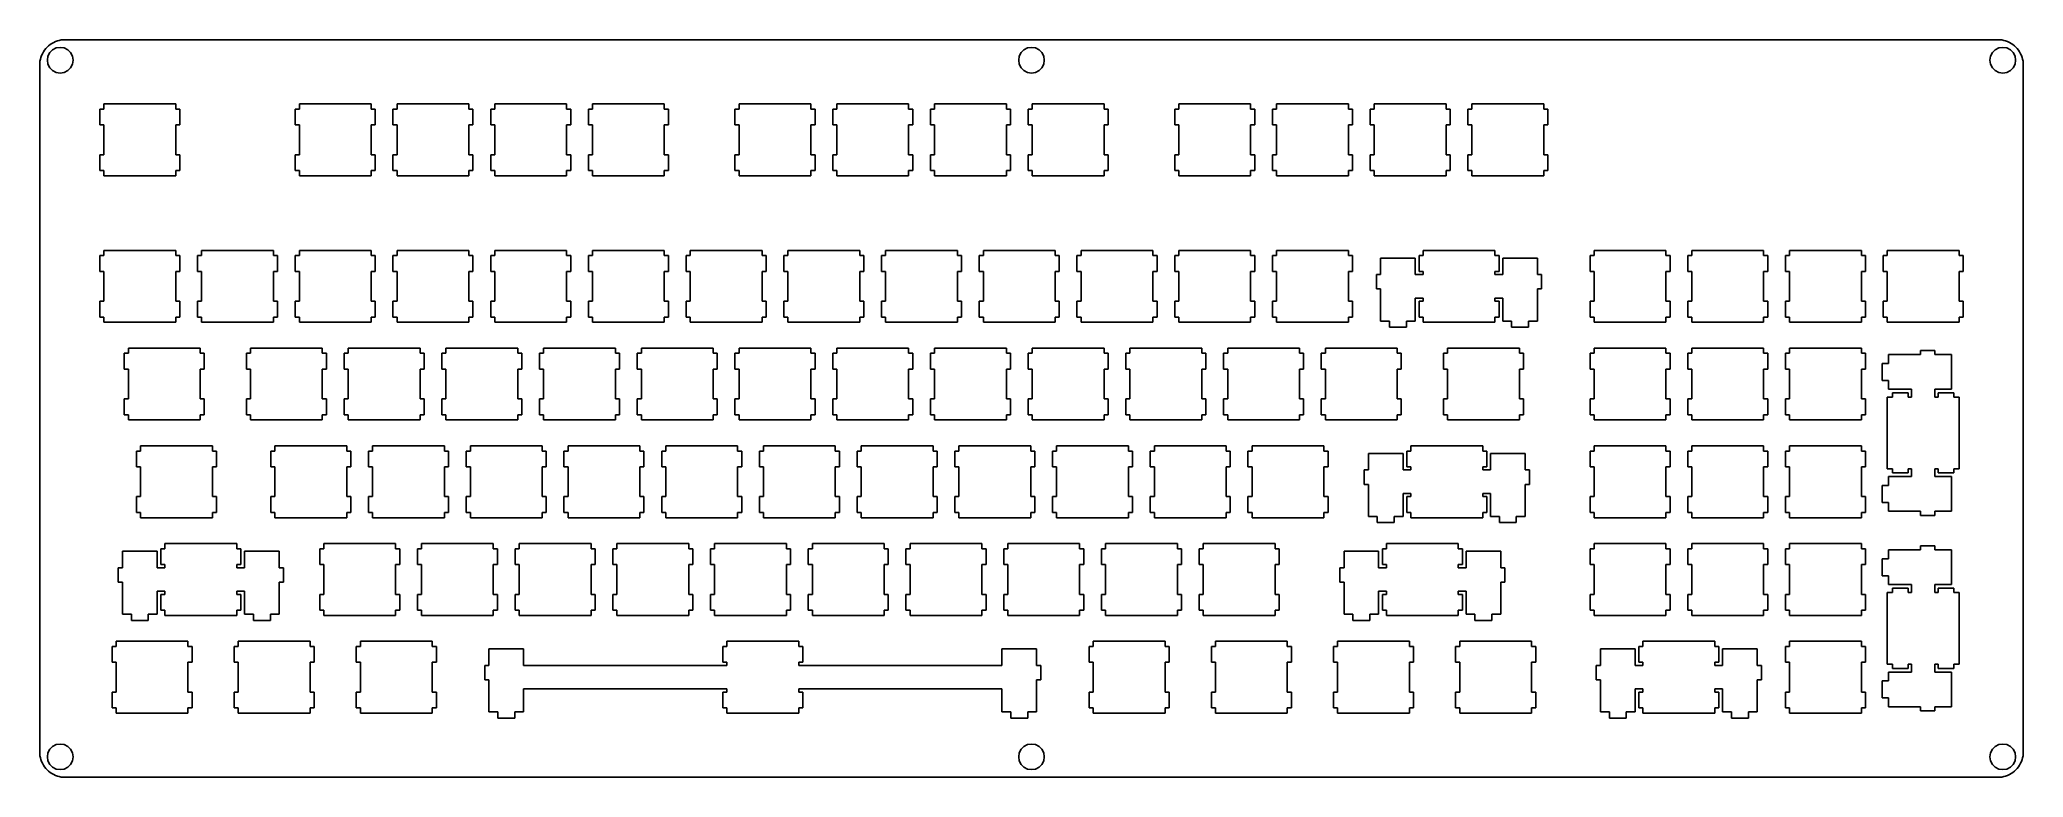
# Model space of a CAD drawing. Extents: x 0 to 387, y 0 to 144.
import ezdxf

# ---------------------------------------------------------------- set-up
doc = ezdxf.new("R2010")
doc.units = 0
doc.layers.get('0').update_dxf_attribs({"linetype": 'CONTINUOUS'})

msp = doc.modelspace()

# ---------------------------------------------------------------- linework, layer by layer
at = {"color": 0}
for p, q in [((1.84795, 142.994), (2.15663, 143.236)), ((2.15663, 143.236), (2.48185, 143.455)), ((2.48185, 143.455), (2.82498, 143.647)), ((2.82498, 143.647), (3.18189, 143.811)), ((3.18189, 143.811), (3.54983, 143.947)), ((3.54983, 143.947), (3.9274, 144.053)), ((3.9274, 144.053), (4.3119, 144.129)), ((4.3119, 144.129), (4.70186, 144.176)), ((4.70186, 144.176), (5.09598, 144.191)), ((5.09598, 144.191), (381.808, 144.191)), ((381.808, 144.191), (382.199, 144.176)), ((382.199, 144.176), (382.591, 144.129)), ((382.591, 144.129), (382.976, 144.053)), ((382.976, 144.053), (383.353, 143.947)), ((383.353, 143.947), (383.72, 143.811)), ((383.72, 143.811), (384.08, 143.647)), ((384.08, 143.647), (384.422, 143.455)), ((384.422, 143.455), (384.746, 143.236)), ((384.746, 143.236), (385.057, 142.994)), ((0.09508, 139.19), (0.11024, 139.584)), ((0.11024, 139.584), (0.1571, 139.974)), ((0.1571, 139.974), (0.23289, 140.359)), ((0.23289, 140.359), (0.339, 140.736)), ((0.339, 140.736), (0.47542, 141.104)), ((0.47542, 141.104), (0.63941, 141.461)), ((0.63941, 141.461), (0.83096, 141.804)), ((0.83096, 141.804), (1.05006, 142.13)), ((1.05006, 142.13), (1.2926, 142.438)), ((1.2926, 142.438), (1.55994, 142.726)), ((1.55994, 142.726), (1.84795, 142.994)), ((1.71704, 140.964), (1.59577, 140.191)), ((1.59577, 140.191), (1.71704, 139.419)), ((2.07257, 141.661), (1.71704, 140.964)), ((1.71704, 139.419), (2.07257, 138.722)), ((2.62516, 142.214), (2.07257, 141.661)), ((3.32245, 142.569), (2.62516, 142.214)), ((4.09554, 142.69), (3.32245, 142.569)), ((4.86724, 142.569), (4.09554, 142.69)), ((5.56451, 142.214), (4.86724, 142.569)), ((6.1171, 141.661), (5.56451, 142.214)), ((6.47266, 140.964), (6.1171, 141.661)), ((6.1171, 138.722), (6.47266, 139.419)), ((6.59529, 140.191), (6.47266, 140.964)), ((6.47266, 139.419), (6.59529, 140.191)), ((191.075, 140.964), (190.952, 140.191)), ((190.952, 140.191), (191.075, 139.419)), ((191.429, 141.661), (191.075, 140.964)), ((191.075, 139.419), (191.429, 138.722)), ((191.983, 142.214), (191.429, 141.661)), ((192.68, 142.569), (191.983, 142.214)), ((193.452, 142.69), (192.68, 142.569)), ((194.225, 142.569), (193.452, 142.69)), ((194.922, 142.214), (194.225, 142.569)), ((195.475, 141.661), (194.922, 142.214)), ((195.829, 140.964), (195.475, 141.661)), ((195.475, 138.722), (195.829, 139.419)), ((195.951, 140.191), (195.829, 140.964)), ((195.829, 139.419), (195.951, 140.191)), ((380.432, 140.964), (380.309, 140.191)), ((380.309, 140.191), (380.432, 139.419)), ((380.785, 141.661), (380.432, 140.964)), ((380.432, 139.419), (380.785, 138.722)), ((381.339, 142.214), (380.785, 141.661)), ((382.034, 142.569), (381.339, 142.214)), ((382.81, 142.69), (382.034, 142.569)), ((383.582, 142.569), (382.81, 142.69)), ((384.277, 142.214), (383.582, 142.569)), ((384.831, 141.661), (384.277, 142.214)), ((385.187, 140.964), (384.831, 141.661)), ((384.831, 138.722), (385.187, 139.419)), ((385.057, 142.994), (385.346, 142.726)), ((385.307, 140.191), (385.187, 140.964)), ((385.187, 139.419), (385.307, 140.191)), ((385.346, 142.726), (385.611, 142.438)), ((385.611, 142.438), (385.854, 142.13)), ((385.854, 142.13), (386.073, 141.804)), ((386.073, 141.804), (386.263, 141.461)), ((386.263, 141.461), (386.429, 141.104)), ((386.429, 141.104), (386.563, 140.736)), ((386.563, 140.736), (386.669, 140.359)), ((386.669, 140.359), (386.747, 139.974)), ((386.747, 139.974), (386.793, 139.584)), ((386.793, 139.584), (386.807, 139.19)), ((0.09508, 5.36469), (0.09508, 139.19)), ((2.07257, 138.722), (2.62516, 138.169)), ((2.62516, 138.169), (3.32245, 137.813)), ((3.32245, 137.813), (4.09554, 137.691)), ((4.09554, 137.691), (4.86724, 137.813)), ((4.86724, 137.813), (5.56451, 138.169)), ((5.56451, 138.169), (6.1171, 138.722)), ((191.429, 138.722), (191.983, 138.169)), ((191.983, 138.169), (192.68, 137.813)), ((192.68, 137.813), (193.452, 137.691)), ((193.452, 137.691), (194.225, 137.813)), ((194.225, 137.813), (194.922, 138.169)), ((194.922, 138.169), (195.475, 138.722)), ((380.785, 138.722), (381.339, 138.169)), ((381.339, 138.169), (382.034, 137.813)), ((382.034, 137.813), (382.81, 137.691)), ((382.81, 137.691), (383.582, 137.813)), ((383.582, 137.813), (384.277, 138.169)), ((384.277, 138.169), (384.831, 138.722)), ((386.807, 139.19), (386.807, 5.36469)), ((12.6201, 131.666), (12.6201, 130.666)), ((26.6209, 131.666), (12.6201, 131.666)), ((26.6209, 130.666), (26.6209, 131.666)), ((50.7199, 131.666), (50.7199, 130.666)), ((64.721, 131.666), (50.7199, 131.666)), ((64.721, 130.666), (64.721, 131.666)), ((69.7699, 131.666), (69.7699, 130.666)), ((83.771, 131.666), (69.7699, 131.666)), ((83.771, 130.666), (83.771, 131.666)), ((88.8199, 131.666), (88.8199, 130.666)), ((102.821, 131.666), (88.8199, 131.666)), ((102.821, 130.666), (102.821, 131.666)), ((107.87, 131.666), (107.87, 130.666)), ((121.87, 131.666), (107.87, 131.666)), ((121.87, 130.666), (121.87, 131.666)), ((136.445, 131.666), (136.445, 130.666)), ((150.446, 131.666), (136.445, 131.666)), ((150.446, 130.666), (150.446, 131.666)), ((155.495, 131.666), (155.495, 130.666)), ((169.496, 131.666), (155.495, 131.666)), ((169.496, 130.666), (169.496, 131.666)), ((174.545, 131.666), (174.545, 130.666)), ((188.546, 131.666), (174.545, 131.666)), ((188.546, 130.666), (188.546, 131.666)), ((193.595, 131.666), (193.595, 130.666)), ((207.596, 131.666), (193.595, 131.666)), ((207.596, 130.666), (207.596, 131.666)), ((222.17, 131.666), (222.17, 130.666)), ((236.171, 131.666), (222.17, 131.666)), ((236.171, 130.666), (236.171, 131.666)), ((241.22, 131.666), (241.22, 130.666)), ((255.221, 131.666), (241.22, 131.666)), ((255.221, 130.666), (255.221, 131.666)), ((260.27, 131.666), (260.27, 130.666)), ((274.271, 131.666), (260.27, 131.666)), ((274.271, 130.666), (274.271, 131.666)), ((279.32, 131.666), (279.32, 130.666)), ((293.321, 131.666), (279.32, 131.666)), ((293.321, 130.666), (293.321, 131.666)), ((12.6201, 130.666), (11.8194, 130.666)), ((11.8194, 130.666), (11.8194, 127.565)), ((27.4188, 130.666), (26.6209, 130.666)), ((27.4188, 127.565), (27.4188, 130.666)), ((50.7199, 130.666), (49.9209, 130.666)), ((49.9209, 130.666), (49.9209, 127.565)), ((65.5204, 130.666), (64.721, 130.666)), ((65.5204, 127.565), (65.5204, 130.666)), ((69.7699, 130.666), (68.9709, 130.666)), ((68.9709, 130.666), (68.9709, 127.565)), ((84.5704, 130.666), (83.771, 130.666)), ((84.5704, 127.565), (84.5704, 130.666)), ((88.8199, 130.666), (88.0209, 130.666)), ((88.0209, 130.666), (88.0209, 127.565)), ((103.619, 130.666), (102.821, 130.666)), ((103.619, 127.565), (103.619, 130.666)), ((107.87, 130.666), (107.071, 130.666)), ((107.071, 130.666), (107.071, 127.565)), ((122.669, 130.666), (121.87, 130.666)), ((122.669, 127.565), (122.669, 130.666)), ((136.445, 130.666), (135.644, 130.666)), ((135.644, 130.666), (135.644, 127.565)), ((151.245, 130.666), (150.446, 130.666)), ((151.245, 127.565), (151.245, 130.666)), ((155.495, 130.666), (154.696, 130.666)), ((154.696, 130.666), (154.696, 127.565)), ((170.295, 130.666), (169.496, 130.666)), ((170.295, 127.565), (170.295, 130.666)), ((174.545, 130.666), (173.746, 130.666)), ((173.746, 130.666), (173.746, 127.565)), ((189.345, 130.666), (188.546, 130.666)), ((189.345, 127.565), (189.345, 130.666)), ((193.595, 130.666), (192.796, 130.666)), ((192.796, 130.666), (192.796, 127.565)), ((208.395, 130.666), (207.596, 130.666)), ((208.395, 127.565), (208.395, 130.666)), ((222.17, 130.666), (221.371, 130.666)), ((221.371, 130.666), (221.371, 127.565)), ((236.97, 130.666), (236.171, 130.666)), ((236.97, 127.565), (236.97, 130.666)), ((241.22, 130.666), (240.421, 130.666)), ((240.421, 130.666), (240.421, 127.565)), ((256.02, 130.666), (255.221, 130.666)), ((256.02, 127.565), (256.02, 130.666)), ((260.27, 130.666), (259.471, 130.666)), ((259.471, 130.666), (259.471, 127.565)), ((275.07, 130.666), (274.271, 130.666)), ((275.07, 127.565), (275.07, 130.666)), ((279.32, 130.666), (278.521, 130.666)), ((278.521, 130.666), (278.521, 127.565)), ((294.12, 130.666), (293.321, 130.666)), ((294.12, 127.565), (294.12, 130.666)), ((11.8194, 127.565), (12.6201, 127.565)), ((12.6201, 127.565), (12.6201, 121.766)), ((26.6209, 121.766), (26.6209, 127.565)), ((26.6209, 127.565), (27.4188, 127.565)), ((49.9209, 127.565), (50.7199, 127.565)), ((50.7199, 127.565), (50.7199, 121.766)), ((64.721, 121.766), (64.721, 127.565)), ((64.721, 127.565), (65.5204, 127.565)), ((68.9709, 127.565), (69.7699, 127.565)), ((69.7699, 127.565), (69.7699, 121.766)), ((83.771, 121.766), (83.771, 127.565)), ((83.771, 127.565), (84.5704, 127.565)), ((88.0209, 127.565), (88.8199, 127.565)), ((88.8199, 127.565), (88.8199, 121.766)), ((102.821, 121.766), (102.821, 127.565)), ((102.821, 127.565), (103.619, 127.565)), ((107.071, 127.565), (107.87, 127.565)), ((107.87, 127.565), (107.87, 121.766)), ((121.87, 121.766), (121.87, 127.565)), ((121.87, 127.565), (122.669, 127.565)), ((135.644, 127.565), (136.445, 127.565)), ((136.445, 127.565), (136.445, 121.766)), ((150.446, 121.766), (150.446, 127.565)), ((150.446, 127.565), (151.245, 127.565)), ((154.696, 127.565), (155.495, 127.565)), ((155.495, 127.565), (155.495, 121.766)), ((169.496, 121.766), (169.496, 127.565)), ((169.496, 127.565), (170.295, 127.565)), ((173.746, 127.565), (174.545, 127.565)), ((174.545, 127.565), (174.545, 121.766)), ((188.546, 121.766), (188.546, 127.565)), ((188.546, 127.565), (189.345, 127.565)), ((192.796, 127.565), (193.595, 127.565)), ((193.595, 127.565), (193.595, 121.766)), ((207.596, 121.766), (207.596, 127.565)), ((207.596, 127.565), (208.395, 127.565)), ((221.371, 127.565), (222.17, 127.565)), ((222.17, 127.565), (222.17, 121.766)), ((236.171, 121.766), (236.171, 127.565)), ((236.171, 127.565), (236.97, 127.565)), ((240.421, 127.565), (241.22, 127.565)), ((241.22, 127.565), (241.22, 121.766)), ((255.221, 121.766), (255.221, 127.565)), ((255.221, 127.565), (256.02, 127.565)), ((259.471, 127.565), (260.27, 127.565)), ((260.27, 127.565), (260.27, 121.766)), ((274.271, 121.766), (274.271, 127.565)), ((274.271, 127.565), (275.07, 127.565)), ((278.521, 127.565), (279.32, 127.565)), ((279.32, 127.565), (279.32, 121.766)), ((293.321, 121.766), (293.321, 127.565)), ((293.321, 127.565), (294.12, 127.565)), ((12.6201, 121.766), (11.8194, 121.766)), ((11.8194, 121.766), (11.8194, 118.666)), ((27.4188, 121.766), (26.6209, 121.766)), ((27.4188, 118.666), (27.4188, 121.766)), ((50.7199, 121.766), (49.9209, 121.766)), ((49.9209, 121.766), (49.9209, 118.666)), ((65.5204, 121.766), (64.721, 121.766)), ((65.5204, 118.666), (65.5204, 121.766)), ((69.7699, 121.766), (68.9709, 121.766)), ((68.9709, 121.766), (68.9709, 118.666)), ((84.5704, 121.766), (83.771, 121.766)), ((84.5704, 118.666), (84.5704, 121.766)), ((88.8199, 121.766), (88.0209, 121.766)), ((88.0209, 121.766), (88.0209, 118.666)), ((103.619, 121.766), (102.821, 121.766)), ((103.619, 118.666), (103.619, 121.766)), ((107.87, 121.766), (107.071, 121.766)), ((107.071, 121.766), (107.071, 118.666)), ((122.669, 121.766), (121.87, 121.766)), ((122.669, 118.666), (122.669, 121.766)), ((136.445, 121.766), (135.644, 121.766)), ((135.644, 121.766), (135.644, 118.666)), ((151.245, 121.766), (150.446, 121.766)), ((151.245, 118.666), (151.245, 121.766)), ((155.495, 121.766), (154.696, 121.766)), ((154.696, 121.766), (154.696, 118.666)), ((170.295, 121.766), (169.496, 121.766)), ((170.295, 118.666), (170.295, 121.766)), ((174.545, 121.766), (173.746, 121.766)), ((173.746, 121.766), (173.746, 118.666)), ((189.345, 121.766), (188.546, 121.766)), ((189.345, 118.666), (189.345, 121.766)), ((193.595, 121.766), (192.796, 121.766)), ((192.796, 121.766), (192.796, 118.666)), ((208.395, 121.766), (207.596, 121.766)), ((208.395, 118.666), (208.395, 121.766)), ((222.17, 121.766), (221.371, 121.766)), ((221.371, 121.766), (221.371, 118.666)), ((236.97, 121.766), (236.171, 121.766)), ((236.97, 118.666), (236.97, 121.766)), ((241.22, 121.766), (240.421, 121.766)), ((240.421, 121.766), (240.421, 118.666)), ((256.02, 121.766), (255.221, 121.766)), ((256.02, 118.666), (256.02, 121.766)), ((260.27, 121.766), (259.471, 121.766)), ((259.471, 121.766), (259.471, 118.666)), ((275.07, 121.766), (274.271, 121.766)), ((275.07, 118.666), (275.07, 121.766)), ((279.32, 121.766), (278.521, 121.766)), ((278.521, 121.766), (278.521, 118.666)), ((294.12, 121.766), (293.321, 121.766)), ((294.12, 118.666), (294.12, 121.766)), ((11.8194, 118.666), (12.6201, 118.666)), ((12.6201, 118.666), (12.6201, 117.665)), ((12.6201, 117.665), (26.6209, 117.665)), ((26.6209, 117.665), (26.6209, 118.666)), ((26.6209, 118.666), (27.4188, 118.666)), ((49.9209, 118.666), (50.7199, 118.666)), ((50.7199, 118.666), (50.7199, 117.665)), ((50.7199, 117.665), (64.721, 117.665)), ((64.721, 117.665), (64.721, 118.666)), ((64.721, 118.666), (65.5204, 118.666)), ((68.9709, 118.666), (69.7699, 118.666)), ((69.7699, 118.666), (69.7699, 117.665)), ((69.7699, 117.665), (83.771, 117.665)), ((83.771, 117.665), (83.771, 118.666)), ((83.771, 118.666), (84.5704, 118.666)), ((88.0209, 118.666), (88.8199, 118.666)), ((88.8199, 118.666), (88.8199, 117.665)), ((88.8199, 117.665), (102.821, 117.665)), ((102.821, 117.665), (102.821, 118.666)), ((102.821, 118.666), (103.619, 118.666)), ((107.071, 118.666), (107.87, 118.666)), ((107.87, 118.666), (107.87, 117.665)), ((107.87, 117.665), (121.87, 117.665)), ((121.87, 117.665), (121.87, 118.666)), ((121.87, 118.666), (122.669, 118.666)), ((135.644, 118.666), (136.445, 118.666)), ((136.445, 118.666), (136.445, 117.665)), ((136.445, 117.665), (150.446, 117.665)), ((150.446, 117.665), (150.446, 118.666)), ((150.446, 118.666), (151.245, 118.666)), ((154.696, 118.666), (155.495, 118.666)), ((155.495, 118.666), (155.495, 117.665)), ((155.495, 117.665), (169.496, 117.665)), ((169.496, 117.665), (169.496, 118.666)), ((169.496, 118.666), (170.295, 118.666)), ((173.746, 118.666), (174.545, 118.666)), ((174.545, 118.666), (174.545, 117.665)), ((174.545, 117.665), (188.546, 117.665)), ((188.546, 117.665), (188.546, 118.666)), ((188.546, 118.666), (189.345, 118.666)), ((192.796, 118.666), (193.595, 118.666)), ((193.595, 118.666), (193.595, 117.665)), ((193.595, 117.665), (207.596, 117.665)), ((207.596, 117.665), (207.596, 118.666)), ((207.596, 118.666), (208.395, 118.666)), ((221.371, 118.666), (222.17, 118.666)), ((222.17, 118.666), (222.17, 117.665)), ((222.17, 117.665), (236.171, 117.665)), ((236.171, 117.665), (236.171, 118.666)), ((236.171, 118.666), (236.97, 118.666)), ((240.421, 118.666), (241.22, 118.666)), ((241.22, 118.666), (241.22, 117.665)), ((241.22, 117.665), (255.221, 117.665)), ((255.221, 117.665), (255.221, 118.666)), ((255.221, 118.666), (256.02, 118.666)), ((259.471, 118.666), (260.27, 118.666)), ((260.27, 118.666), (260.27, 117.665)), ((260.27, 117.665), (274.271, 117.665)), ((274.271, 117.665), (274.271, 118.666)), ((274.271, 118.666), (275.07, 118.666)), ((278.521, 118.666), (279.32, 118.666)), ((279.32, 118.666), (279.32, 117.665)), ((279.32, 117.665), (293.321, 117.665)), ((293.321, 117.665), (293.321, 118.666)), ((293.321, 118.666), (294.12, 118.666)), ((12.6201, 102.091), (11.8194, 102.091)), ((11.8194, 102.091), (11.8194, 98.9901)), ((12.6201, 103.091), (12.6201, 102.091)), ((26.6209, 103.091), (12.6201, 103.091)), ((26.6209, 102.091), (26.6209, 103.091)), ((27.4188, 102.091), (26.6209, 102.091)), ((27.4188, 98.9901), (27.4188, 102.091)), ((31.6701, 102.091), (30.8708, 102.091)), ((30.8708, 102.091), (30.8708, 98.9901)), ((31.6701, 103.091), (31.6701, 102.091)), ((45.671, 103.091), (31.6701, 103.091)), ((45.671, 102.091), (45.671, 103.091)), ((46.4704, 102.091), (45.671, 102.091)), ((46.4704, 98.9901), (46.4704, 102.091)), ((50.7199, 102.091), (49.9209, 102.091)), ((49.9209, 102.091), (49.9209, 98.9901)), ((50.7199, 103.091), (50.7199, 102.091)), ((64.721, 103.091), (50.7199, 103.091)), ((64.721, 102.091), (64.721, 103.091)), ((65.5204, 102.091), (64.721, 102.091)), ((65.5204, 98.9901), (65.5204, 102.091)), ((69.7699, 102.091), (68.9709, 102.091)), ((68.9709, 102.091), (68.9709, 98.9901)), ((69.7699, 103.091), (69.7699, 102.091)), ((83.771, 103.091), (69.7699, 103.091)), ((83.771, 102.091), (83.771, 103.091)), ((84.5704, 102.091), (83.771, 102.091)), ((84.5704, 98.9901), (84.5704, 102.091)), ((88.8199, 102.091), (88.0209, 102.091)), ((88.0209, 102.091), (88.0209, 98.9901)), ((88.8199, 103.091), (88.8199, 102.091)), ((102.821, 103.091), (88.8199, 103.091)), ((102.821, 102.091), (102.821, 103.091)), ((103.619, 102.091), (102.821, 102.091)), ((103.619, 98.9901), (103.619, 102.091)), ((107.87, 102.091), (107.071, 102.091)), ((107.071, 102.091), (107.071, 98.9901)), ((107.87, 103.091), (107.87, 102.091)), ((121.87, 103.091), (107.87, 103.091)), ((121.87, 102.091), (121.87, 103.091)), ((122.669, 102.091), (121.87, 102.091)), ((122.669, 98.9901), (122.669, 102.091)), ((126.92, 102.091), (126.119, 102.091)), ((126.119, 102.091), (126.119, 98.9901)), ((126.92, 103.091), (126.92, 102.091)), ((140.921, 103.091), (126.92, 103.091)), ((140.921, 102.091), (140.921, 103.091)), ((141.72, 102.091), (140.921, 102.091)), ((141.72, 98.9901), (141.72, 102.091)), ((145.97, 102.091), (145.171, 102.091)), ((145.171, 102.091), (145.171, 98.9901)), ((145.97, 103.091), (145.97, 102.091)), ((159.971, 103.091), (145.97, 103.091)), ((159.971, 102.091), (159.971, 103.091)), ((160.77, 102.091), (159.971, 102.091)), ((160.77, 98.9901), (160.77, 102.091)), ((165.02, 102.091), (164.221, 102.091)), ((164.221, 102.091), (164.221, 98.9901)), ((165.02, 103.091), (165.02, 102.091)), ((179.021, 103.091), (165.02, 103.091)), ((179.021, 102.091), (179.021, 103.091)), ((179.82, 102.091), (179.021, 102.091)), ((179.82, 98.9901), (179.82, 102.091)), ((184.07, 102.091), (183.271, 102.091)), ((183.271, 102.091), (183.271, 98.9901)), ((184.07, 103.091), (184.07, 102.091)), ((198.071, 103.091), (184.07, 103.091)), ((198.071, 102.091), (198.071, 103.091)), ((198.87, 102.091), (198.071, 102.091)), ((198.87, 98.9901), (198.87, 102.091)), ((203.12, 102.091), (202.321, 102.091)), ((202.321, 102.091), (202.321, 98.9901)), ((203.12, 103.091), (203.12, 102.091)), ((217.121, 103.091), (203.12, 103.091)), ((217.121, 102.091), (217.121, 103.091)), ((217.92, 102.091), (217.121, 102.091)), ((217.92, 98.9901), (217.92, 102.091)), ((222.17, 102.091), (221.371, 102.091)), ((221.371, 102.091), (221.371, 98.9901)), ((222.17, 103.091), (222.17, 102.091)), ((236.171, 103.091), (222.17, 103.091)), ((236.171, 102.091), (236.171, 103.091)), ((236.97, 102.091), (236.171, 102.091)), ((236.97, 98.9901), (236.97, 102.091)), ((241.22, 102.091), (240.421, 102.091)), ((240.421, 102.091), (240.421, 98.9901)), ((241.22, 103.091), (241.22, 102.091)), ((255.221, 103.091), (241.22, 103.091)), ((255.221, 102.091), (255.221, 103.091)), ((256.02, 102.091), (255.221, 102.091)), ((256.02, 98.9901), (256.02, 102.091)), ((268.271, 101.621), (261.52, 101.621)), ((261.52, 101.621), (261.52, 98.3904)), ((268.271, 98.3904), (268.271, 101.621)), ((269.795, 102.091), (268.996, 102.091)), ((268.996, 102.091), (268.996, 98.9901)), ((269.795, 103.091), (269.795, 102.091)), ((283.796, 103.091), (269.795, 103.091)), ((283.796, 102.091), (283.796, 103.091)), ((284.595, 102.091), (283.796, 102.091)), ((284.595, 98.9901), (284.595, 102.091)), ((292.071, 101.621), (285.32, 101.621)), ((285.32, 101.621), (285.32, 98.3904)), ((292.071, 98.3904), (292.071, 101.621)), ((303.132, 102.091), (302.332, 102.091)), ((302.332, 102.091), (302.332, 98.9901)), ((303.132, 103.091), (303.132, 102.091)), ((317.132, 103.091), (303.132, 103.091)), ((317.132, 102.091), (317.132, 103.091)), ((317.933, 102.091), (317.132, 102.091)), ((317.933, 98.9901), (317.933, 102.091)), ((322.182, 102.091), (321.382, 102.091)), ((321.382, 102.091), (321.382, 98.9901)), ((322.182, 103.091), (322.182, 102.091)), ((336.182, 103.091), (322.182, 103.091)), ((336.182, 102.091), (336.182, 103.091)), ((336.983, 102.091), (336.182, 102.091)), ((336.983, 98.9901), (336.983, 102.091)), ((341.232, 102.091), (340.432, 102.091)), ((340.432, 102.091), (340.432, 98.9901)), ((341.232, 103.091), (341.232, 102.091)), ((355.233, 103.091), (341.232, 103.091)), ((355.233, 102.091), (355.233, 103.091)), ((356.034, 102.091), (355.233, 102.091)), ((356.034, 98.9901), (356.034, 102.091)), ((360.281, 102.091), (359.481, 102.091)), ((359.481, 102.091), (359.481, 98.9901)), ((360.281, 103.091), (360.281, 102.091)), ((374.283, 103.091), (360.281, 103.091)), ((374.283, 102.091), (374.283, 103.091)), ((375.084, 102.091), (374.283, 102.091)), ((375.084, 98.9901), (375.084, 102.091)), ((11.8194, 98.9901), (12.6201, 98.9901)), ((12.6201, 98.9901), (12.6201, 93.1912)), ((26.6209, 93.1912), (26.6209, 98.9901)), ((26.6209, 98.9901), (27.4188, 98.9901)), ((30.8708, 98.9901), (31.6701, 98.9901)), ((31.6701, 98.9901), (31.6701, 93.1912)), ((45.671, 93.1912), (45.671, 98.9901)), ((45.671, 98.9901), (46.4704, 98.9901)), ((49.9209, 98.9901), (50.7199, 98.9901)), ((50.7199, 98.9901), (50.7199, 93.1912)), ((64.721, 93.1912), (64.721, 98.9901)), ((64.721, 98.9901), (65.5204, 98.9901)), ((68.9709, 98.9901), (69.7699, 98.9901)), ((69.7699, 98.9901), (69.7699, 93.1912)), ((83.771, 93.1912), (83.771, 98.9901)), ((83.771, 98.9901), (84.5704, 98.9901)), ((88.0209, 98.9901), (88.8199, 98.9901)), ((88.8199, 98.9901), (88.8199, 93.1912)), ((102.821, 93.1912), (102.821, 98.9901)), ((102.821, 98.9901), (103.619, 98.9901)), ((107.071, 98.9901), (107.87, 98.9901)), ((107.87, 98.9901), (107.87, 93.1912)), ((121.87, 93.1912), (121.87, 98.9901)), ((121.87, 98.9901), (122.669, 98.9901)), ((126.119, 98.9901), (126.92, 98.9901)), ((126.92, 98.9901), (126.92, 93.1912)), ((140.921, 93.1912), (140.921, 98.9901)), ((140.921, 98.9901), (141.72, 98.9901)), ((145.171, 98.9901), (145.97, 98.9901)), ((145.97, 98.9901), (145.97, 93.1912)), ((159.971, 93.1912), (159.971, 98.9901)), ((159.971, 98.9901), (160.77, 98.9901)), ((164.221, 98.9901), (165.02, 98.9901)), ((165.02, 98.9901), (165.02, 93.1912)), ((179.021, 93.1912), (179.021, 98.9901)), ((179.021, 98.9901), (179.82, 98.9901)), ((183.271, 98.9901), (184.07, 98.9901)), ((184.07, 98.9901), (184.07, 93.1912)), ((198.071, 93.1912), (198.071, 98.9901)), ((198.071, 98.9901), (198.87, 98.9901)), ((202.321, 98.9901), (203.12, 98.9901)), ((203.12, 98.9901), (203.12, 93.1912)), ((217.121, 93.1912), (217.121, 98.9901)), ((217.121, 98.9901), (217.92, 98.9901)), ((221.371, 98.9901), (222.17, 98.9901)), ((222.17, 98.9901), (222.17, 93.1912)), ((236.171, 93.1912), (236.171, 98.9901)), ((236.171, 98.9901), (236.97, 98.9901)), ((240.421, 98.9901), (241.22, 98.9901)), ((241.22, 98.9901), (241.22, 93.1912)), ((255.221, 93.1912), (255.221, 98.9901)), ((255.221, 98.9901), (256.02, 98.9901)), ((261.52, 98.3904), (260.696, 98.3904)), ((260.696, 98.3904), (260.696, 95.5904)), ((269.795, 98.3904), (268.271, 98.3904)), ((268.996, 98.9901), (269.795, 98.9901)), ((269.795, 98.9901), (269.795, 98.3904)), ((283.796, 98.3904), (283.796, 98.9901)), ((283.796, 98.9901), (284.595, 98.9901)), ((285.32, 98.3904), (283.796, 98.3904)), ((292.895, 98.3904), (292.071, 98.3904)), ((292.895, 95.5904), (292.895, 98.3904)), ((302.332, 98.9901), (303.132, 98.9901)), ((303.132, 98.9901), (303.132, 93.1912)), ((317.132, 93.1912), (317.132, 98.9901)), ((317.132, 98.9901), (317.933, 98.9901)), ((321.382, 98.9901), (322.182, 98.9901)), ((322.182, 98.9901), (322.182, 93.1912)), ((336.182, 93.1912), (336.182, 98.9901)), ((336.182, 98.9901), (336.983, 98.9901)), ((340.432, 98.9901), (341.232, 98.9901)), ((341.232, 98.9901), (341.232, 93.1912)), ((355.233, 93.1912), (355.233, 98.9901)), ((355.233, 98.9901), (356.034, 98.9901)), ((359.481, 98.9901), (360.281, 98.9901)), ((360.281, 98.9901), (360.281, 93.1912)), ((374.283, 93.1912), (374.283, 98.9901)), ((374.283, 98.9901), (375.084, 98.9901)), ((12.6201, 93.1912), (11.8194, 93.1912)), ((11.8194, 93.1912), (11.8194, 90.0906)), ((27.4188, 93.1912), (26.6209, 93.1912)), ((27.4188, 90.0906), (27.4188, 93.1912)), ((31.6701, 93.1912), (30.8708, 93.1912)), ((30.8708, 93.1912), (30.8708, 90.0906)), ((46.4704, 93.1912), (45.671, 93.1912)), ((46.4704, 90.0906), (46.4704, 93.1912)), ((50.7199, 93.1912), (49.9209, 93.1912)), ((49.9209, 93.1912), (49.9209, 90.0906)), ((65.5204, 93.1912), (64.721, 93.1912)), ((65.5204, 90.0906), (65.5204, 93.1912)), ((69.7699, 93.1912), (68.9709, 93.1912)), ((68.9709, 93.1912), (68.9709, 90.0906)), ((84.5704, 93.1912), (83.771, 93.1912)), ((84.5704, 90.0906), (84.5704, 93.1912)), ((88.8199, 93.1912), (88.0209, 93.1912)), ((88.0209, 93.1912), (88.0209, 90.0906)), ((103.619, 93.1912), (102.821, 93.1912)), ((103.619, 90.0906), (103.619, 93.1912)), ((107.87, 93.1912), (107.071, 93.1912)), ((107.071, 93.1912), (107.071, 90.0906)), ((122.669, 93.1912), (121.87, 93.1912)), ((122.669, 90.0906), (122.669, 93.1912)), ((126.92, 93.1912), (126.119, 93.1912)), ((126.119, 93.1912), (126.119, 90.0906)), ((141.72, 93.1912), (140.921, 93.1912)), ((141.72, 90.0906), (141.72, 93.1912)), ((145.97, 93.1912), (145.171, 93.1912)), ((145.171, 93.1912), (145.171, 90.0906)), ((160.77, 93.1912), (159.971, 93.1912)), ((160.77, 90.0906), (160.77, 93.1912)), ((165.02, 93.1912), (164.221, 93.1912)), ((164.221, 93.1912), (164.221, 90.0906)), ((179.82, 93.1912), (179.021, 93.1912)), ((179.82, 90.0906), (179.82, 93.1912)), ((184.07, 93.1912), (183.271, 93.1912)), ((183.271, 93.1912), (183.271, 90.0906)), ((198.87, 93.1912), (198.071, 93.1912)), ((198.87, 90.0906), (198.87, 93.1912)), ((203.12, 93.1912), (202.321, 93.1912)), ((202.321, 93.1912), (202.321, 90.0906)), ((217.92, 93.1912), (217.121, 93.1912)), ((217.92, 90.0906), (217.92, 93.1912)), ((222.17, 93.1912), (221.371, 93.1912)), ((221.371, 93.1912), (221.371, 90.0906)), ((236.97, 93.1912), (236.171, 93.1912)), ((236.97, 90.0906), (236.97, 93.1912)), ((241.22, 93.1912), (240.421, 93.1912)), ((240.421, 93.1912), (240.421, 90.0906)), ((256.02, 93.1912), (255.221, 93.1912)), ((256.02, 90.0906), (256.02, 93.1912)), ((260.696, 95.5904), (261.52, 95.5904)), ((261.52, 95.5904), (261.52, 89.3202)), ((268.271, 89.3202), (268.271, 93.7906)), ((268.271, 93.7906), (269.795, 93.7906)), ((269.795, 93.1912), (268.996, 93.1912)), ((268.996, 93.1912), (268.996, 90.0906)), ((269.795, 93.7906), (269.795, 93.1912)), ((283.796, 93.1912), (283.796, 93.7906)), ((283.796, 93.7906), (285.32, 93.7906)), ((284.595, 93.1912), (283.796, 93.1912)), ((284.595, 90.0906), (284.595, 93.1912)), ((285.32, 93.7906), (285.32, 89.3202)), ((292.071, 89.3202), (292.071, 95.5904)), ((292.071, 95.5904), (292.895, 95.5904)), ((303.132, 93.1912), (302.332, 93.1912)), ((302.332, 93.1912), (302.332, 90.0906)), ((317.933, 93.1912), (317.132, 93.1912)), ((317.933, 90.0906), (317.933, 93.1912)), ((322.182, 93.1912), (321.382, 93.1912)), ((321.382, 93.1912), (321.382, 90.0906)), ((336.983, 93.1912), (336.182, 93.1912)), ((336.983, 90.0906), (336.983, 93.1912)), ((341.232, 93.1912), (340.432, 93.1912)), ((340.432, 93.1912), (340.432, 90.0906)), ((356.034, 93.1912), (355.233, 93.1912)), ((356.034, 90.0906), (356.034, 93.1912)), ((360.281, 93.1912), (359.481, 93.1912)), ((359.481, 93.1912), (359.481, 90.0906)), ((375.084, 93.1912), (374.283, 93.1912)), ((375.084, 90.0906), (375.084, 93.1912)), ((11.8194, 90.0906), (12.6201, 90.0906)), ((12.6201, 90.0906), (12.6201, 89.0901)), ((12.6201, 89.0901), (26.6209, 89.0901)), ((26.6209, 89.0901), (26.6209, 90.0906)), ((26.6209, 90.0906), (27.4188, 90.0906)), ((30.8708, 90.0906), (31.6701, 90.0906)), ((31.6701, 90.0906), (31.6701, 89.0901)), ((31.6701, 89.0901), (45.671, 89.0901)), ((45.671, 89.0901), (45.671, 90.0906)), ((45.671, 90.0906), (46.4704, 90.0906)), ((49.9209, 90.0906), (50.7199, 90.0906)), ((50.7199, 90.0906), (50.7199, 89.0901)), ((50.7199, 89.0901), (64.721, 89.0901)), ((64.721, 89.0901), (64.721, 90.0906)), ((64.721, 90.0906), (65.5204, 90.0906)), ((68.9709, 90.0906), (69.7699, 90.0906)), ((69.7699, 90.0906), (69.7699, 89.0901)), ((69.7699, 89.0901), (83.771, 89.0901)), ((83.771, 89.0901), (83.771, 90.0906)), ((83.771, 90.0906), (84.5704, 90.0906)), ((88.0209, 90.0906), (88.8199, 90.0906)), ((88.8199, 90.0906), (88.8199, 89.0901)), ((88.8199, 89.0901), (102.821, 89.0901)), ((102.821, 89.0901), (102.821, 90.0906)), ((102.821, 90.0906), (103.619, 90.0906)), ((107.071, 90.0906), (107.87, 90.0906)), ((107.87, 90.0906), (107.87, 89.0901)), ((107.87, 89.0901), (121.87, 89.0901)), ((121.87, 89.0901), (121.87, 90.0906)), ((121.87, 90.0906), (122.669, 90.0906)), ((126.119, 90.0906), (126.92, 90.0906)), ((126.92, 90.0906), (126.92, 89.0901)), ((126.92, 89.0901), (140.921, 89.0901)), ((140.921, 89.0901), (140.921, 90.0906)), ((140.921, 90.0906), (141.72, 90.0906)), ((145.171, 90.0906), (145.97, 90.0906)), ((145.97, 90.0906), (145.97, 89.0901)), ((145.97, 89.0901), (159.971, 89.0901)), ((159.971, 89.0901), (159.971, 90.0906)), ((159.971, 90.0906), (160.77, 90.0906)), ((164.221, 90.0906), (165.02, 90.0906)), ((165.02, 90.0906), (165.02, 89.0901)), ((165.02, 89.0901), (179.021, 89.0901)), ((179.021, 89.0901), (179.021, 90.0906)), ((179.021, 90.0906), (179.82, 90.0906)), ((183.271, 90.0906), (184.07, 90.0906)), ((184.07, 90.0906), (184.07, 89.0901)), ((184.07, 89.0901), (198.071, 89.0901)), ((198.071, 89.0901), (198.071, 90.0906)), ((198.071, 90.0906), (198.87, 90.0906)), ((202.321, 90.0906), (203.12, 90.0906)), ((203.12, 90.0906), (203.12, 89.0901)), ((203.12, 89.0901), (217.121, 89.0901)), ((217.121, 89.0901), (217.121, 90.0906)), ((217.121, 90.0906), (217.92, 90.0906)), ((221.371, 90.0906), (222.17, 90.0906)), ((222.17, 90.0906), (222.17, 89.0901)), ((222.17, 89.0901), (236.171, 89.0901)), ((236.171, 89.0901), (236.171, 90.0906)), ((236.171, 90.0906), (236.97, 90.0906)), ((240.421, 90.0906), (241.22, 90.0906)), ((241.22, 90.0906), (241.22, 89.0901)), ((241.22, 89.0901), (255.221, 89.0901)), ((255.221, 89.0901), (255.221, 90.0906)), ((255.221, 90.0906), (256.02, 90.0906)), ((261.52, 89.3202), (263.245, 89.3202)), ((263.245, 89.3202), (263.245, 88.12)), ((266.546, 88.12), (266.546, 89.3202)), ((266.546, 89.3202), (268.271, 89.3202)), ((268.996, 90.0906), (269.795, 90.0906)), ((269.795, 90.0906), (269.795, 89.0901)), ((269.795, 89.0901), (283.796, 89.0901)), ((283.796, 89.0901), (283.796, 90.0906)), ((283.796, 90.0906), (284.595, 90.0906)), ((285.32, 89.3202), (287.045, 89.3202)), ((287.045, 89.3202), (287.045, 88.12)), ((290.346, 88.12), (290.346, 89.3202)), ((290.346, 89.3202), (292.071, 89.3202)), ((302.332, 90.0906), (303.132, 90.0906)), ((303.132, 90.0906), (303.132, 89.0901)), ((303.132, 89.0901), (317.132, 89.0901)), ((317.132, 89.0901), (317.132, 90.0906)), ((317.132, 90.0906), (317.933, 90.0906)), ((321.382, 90.0906), (322.182, 90.0906)), ((322.182, 90.0906), (322.182, 89.0901)), ((322.182, 89.0901), (336.182, 89.0901)), ((336.182, 89.0901), (336.182, 90.0906)), ((336.182, 90.0906), (336.983, 90.0906)), ((340.432, 90.0906), (341.232, 90.0906)), ((341.232, 90.0906), (341.232, 89.0901)), ((341.232, 89.0901), (355.233, 89.0901)), ((355.233, 89.0901), (355.233, 90.0906)), ((355.233, 90.0906), (356.034, 90.0906)), ((359.481, 90.0906), (360.281, 90.0906)), ((360.281, 90.0906), (360.281, 89.0901)), ((360.281, 89.0901), (374.283, 89.0901)), ((374.283, 89.0901), (374.283, 90.0906)), ((374.283, 90.0906), (375.084, 90.0906)), ((263.245, 88.12), (266.546, 88.12)), ((287.045, 88.12), (290.346, 88.12)), ((17.3826, 83.0407), (16.5819, 83.0407)), ((16.5819, 83.0407), (16.5819, 79.9402)), ((17.3826, 84.0412), (17.3826, 83.0407)), ((31.3821, 84.0412), (17.3826, 84.0412)), ((31.3821, 83.0407), (31.3821, 84.0412)), ((32.1827, 83.0407), (31.3821, 83.0407)), ((32.1827, 79.9402), (32.1827, 83.0407)), ((41.1949, 83.0407), (40.3959, 83.0407)), ((40.3959, 83.0407), (40.3959, 79.9402)), ((41.1949, 84.0412), (41.1949, 83.0407)), ((55.196, 84.0412), (41.1949, 84.0412)), ((55.196, 83.0407), (55.196, 84.0412)), ((55.9954, 83.0407), (55.196, 83.0407)), ((55.9954, 79.9402), (55.9954, 83.0407)), ((60.2449, 83.0407), (59.4445, 83.0407)), ((59.4445, 83.0407), (59.4445, 79.9402)), ((60.2449, 84.0412), (60.2449, 83.0407)), ((74.246, 84.0412), (60.2449, 84.0412)), ((74.246, 83.0407), (74.246, 84.0412)), ((75.0454, 83.0407), (74.246, 83.0407)), ((75.0454, 79.9402), (75.0454, 83.0407)), ((79.2949, 83.0407), (78.4959, 83.0407)), ((78.4959, 83.0407), (78.4959, 79.9402)), ((79.2949, 84.0412), (79.2949, 83.0407)), ((93.296, 84.0412), (79.2949, 84.0412)), ((93.296, 83.0407), (93.296, 84.0412)), ((94.0954, 83.0407), (93.296, 83.0407)), ((94.0954, 79.9402), (94.0954, 83.0407)), ((98.3449, 83.0407), (97.5459, 83.0407)), ((97.5459, 83.0407), (97.5459, 79.9402)), ((98.3449, 84.0412), (98.3449, 83.0407)), ((112.346, 84.0412), (98.3449, 84.0412)), ((112.346, 83.0407), (112.346, 84.0412)), ((113.145, 83.0407), (112.346, 83.0407)), ((113.145, 79.9402), (113.145, 83.0407)), ((117.395, 83.0407), (116.596, 83.0407)), ((116.596, 83.0407), (116.596, 79.9402)), ((117.395, 84.0412), (117.395, 83.0407)), ((131.396, 84.0412), (117.395, 84.0412)), ((131.396, 83.0407), (131.396, 84.0412)), ((132.195, 83.0407), (131.396, 83.0407)), ((132.195, 79.9402), (132.195, 83.0407)), ((136.445, 83.0407), (135.646, 83.0407)), ((135.646, 83.0407), (135.646, 79.9402)), ((136.445, 84.0412), (136.445, 83.0407)), ((150.446, 84.0412), (136.445, 84.0412)), ((150.446, 83.0407), (150.446, 84.0412)), ((151.245, 83.0407), (150.446, 83.0407)), ((151.245, 79.9402), (151.245, 83.0407)), ((155.495, 83.0407), (154.696, 83.0407)), ((154.696, 83.0407), (154.696, 79.9402)), ((155.495, 84.0412), (155.495, 83.0407)), ((169.496, 84.0412), (155.495, 84.0412)), ((169.496, 83.0407), (169.496, 84.0412)), ((170.295, 83.0407), (169.496, 83.0407)), ((170.295, 79.9402), (170.295, 83.0407)), ((174.545, 83.0407), (173.746, 83.0407)), ((173.746, 83.0407), (173.746, 79.9402)), ((174.545, 84.0412), (174.545, 83.0407)), ((188.546, 84.0412), (174.545, 84.0412)), ((188.546, 83.0407), (188.546, 84.0412)), ((189.345, 83.0407), (188.546, 83.0407)), ((189.345, 79.9402), (189.345, 83.0407)), ((193.595, 83.0407), (192.796, 83.0407)), ((192.796, 83.0407), (192.796, 79.9402)), ((193.595, 84.0412), (193.595, 83.0407)), ((207.596, 84.0412), (193.595, 84.0412)), ((207.596, 83.0407), (207.596, 84.0412)), ((208.395, 83.0407), (207.596, 83.0407)), ((208.395, 79.9402), (208.395, 83.0407)), ((212.645, 83.0407), (211.846, 83.0407)), ((211.846, 83.0407), (211.846, 79.9402)), ((212.645, 84.0412), (212.645, 83.0407)), ((226.646, 84.0412), (212.645, 84.0412)), ((226.646, 83.0407), (226.646, 84.0412)), ((227.445, 83.0407), (226.646, 83.0407)), ((227.445, 79.9402), (227.445, 83.0407)), ((231.695, 83.0407), (230.896, 83.0407)), ((230.896, 83.0407), (230.896, 79.9402)), ((231.695, 84.0412), (231.695, 83.0407)), ((245.696, 84.0412), (231.695, 84.0412)), ((245.696, 83.0407), (245.696, 84.0412)), ((246.495, 83.0407), (245.696, 83.0407)), ((246.495, 79.9402), (246.495, 83.0407)), ((250.745, 83.0407), (249.946, 83.0407)), ((249.946, 83.0407), (249.946, 79.9402)), ((250.745, 84.0412), (250.745, 83.0407)), ((264.746, 84.0412), (250.745, 84.0412)), ((264.746, 83.0407), (264.746, 84.0412)), ((265.545, 83.0407), (264.746, 83.0407)), ((265.545, 79.9402), (265.545, 83.0407)), ((274.557, 83.0407), (273.757, 83.0407)), ((273.757, 83.0407), (273.757, 79.9402)), ((274.557, 84.0412), (274.557, 83.0407)), ((288.557, 84.0412), (274.557, 84.0412)), ((288.557, 83.0407), (288.557, 84.0412)), ((289.358, 83.0407), (288.557, 83.0407)), ((289.358, 79.9402), (289.358, 83.0407)), ((303.132, 83.0407), (302.332, 83.0407)), ((302.332, 83.0407), (302.332, 79.9402)), ((303.132, 84.0412), (303.132, 83.0407)), ((317.132, 84.0412), (303.132, 84.0412)), ((317.132, 83.0407), (317.132, 84.0412)), ((317.933, 83.0407), (317.132, 83.0407)), ((317.933, 79.9402), (317.933, 83.0407)), ((322.182, 83.0407), (321.382, 83.0407)), ((321.382, 83.0407), (321.382, 79.9402)), ((322.182, 84.0412), (322.182, 83.0407)), ((336.182, 84.0412), (322.182, 84.0412)), ((336.182, 83.0407), (336.182, 84.0412)), ((336.983, 83.0407), (336.182, 83.0407)), ((336.983, 79.9402), (336.983, 83.0407)), ((341.232, 83.0407), (340.432, 83.0407)), ((340.432, 83.0407), (340.432, 79.9402)), ((341.232, 84.0412), (341.232, 83.0407)), ((355.233, 84.0412), (341.232, 84.0412)), ((355.233, 83.0407), (355.233, 84.0412)), ((356.034, 83.0407), (355.233, 83.0407)), ((356.034, 79.9402), (356.034, 83.0407)), ((366.783, 82.7913), (360.514, 82.7913)), ((360.514, 82.7913), (360.514, 81.0659)), ((366.783, 83.6154), (366.783, 82.7913)), ((369.584, 83.6154), (366.783, 83.6154)), ((369.584, 82.7913), (369.584, 83.6154)), ((372.812, 82.7913), (369.584, 82.7913)), ((372.812, 76.0402), (372.812, 82.7913)), ((16.5819, 79.9402), (17.3826, 79.9402)), ((17.3826, 79.9402), (17.3826, 74.1412)), ((31.3821, 74.1412), (31.3821, 79.9402)), ((31.3821, 79.9402), (32.1827, 79.9402)), ((40.3959, 79.9402), (41.1949, 79.9402)), ((41.1949, 79.9402), (41.1949, 74.1412)), ((55.196, 74.1412), (55.196, 79.9402)), ((55.196, 79.9402), (55.9954, 79.9402)), ((59.4445, 79.9402), (60.2449, 79.9402)), ((60.2449, 79.9402), (60.2449, 74.1412)), ((74.246, 74.1412), (74.246, 79.9402)), ((74.246, 79.9402), (75.0454, 79.9402)), ((78.4959, 79.9402), (79.2949, 79.9402)), ((79.2949, 79.9402), (79.2949, 74.1412)), ((93.296, 74.1412), (93.296, 79.9402)), ((93.296, 79.9402), (94.0954, 79.9402)), ((97.5459, 79.9402), (98.3449, 79.9402)), ((98.3449, 79.9402), (98.3449, 74.1412)), ((112.346, 74.1412), (112.346, 79.9402)), ((112.346, 79.9402), (113.145, 79.9402)), ((116.596, 79.9402), (117.395, 79.9402)), ((117.395, 79.9402), (117.395, 74.1412)), ((131.396, 74.1412), (131.396, 79.9402)), ((131.396, 79.9402), (132.195, 79.9402)), ((135.646, 79.9402), (136.445, 79.9402)), ((136.445, 79.9402), (136.445, 74.1412)), ((150.446, 74.1412), (150.446, 79.9402)), ((150.446, 79.9402), (151.245, 79.9402)), ((154.696, 79.9402), (155.495, 79.9402)), ((155.495, 79.9402), (155.495, 74.1412)), ((169.496, 74.1412), (169.496, 79.9402)), ((169.496, 79.9402), (170.295, 79.9402)), ((173.746, 79.9402), (174.545, 79.9402)), ((174.545, 79.9402), (174.545, 74.1412)), ((188.546, 74.1412), (188.546, 79.9402)), ((188.546, 79.9402), (189.345, 79.9402)), ((192.796, 79.9402), (193.595, 79.9402)), ((193.595, 79.9402), (193.595, 74.1412)), ((207.596, 74.1412), (207.596, 79.9402)), ((207.596, 79.9402), (208.395, 79.9402)), ((211.846, 79.9402), (212.645, 79.9402)), ((212.645, 79.9402), (212.645, 74.1412)), ((226.646, 74.1412), (226.646, 79.9402)), ((226.646, 79.9402), (227.445, 79.9402)), ((230.896, 79.9402), (231.695, 79.9402)), ((231.695, 79.9402), (231.695, 74.1412)), ((245.696, 74.1412), (245.696, 79.9402)), ((245.696, 79.9402), (246.495, 79.9402)), ((249.946, 79.9402), (250.745, 79.9402)), ((250.745, 79.9402), (250.745, 74.1412)), ((264.746, 74.1412), (264.746, 79.9402)), ((264.746, 79.9402), (265.545, 79.9402)), ((273.757, 79.9402), (274.557, 79.9402)), ((274.557, 79.9402), (274.557, 74.1412)), ((288.557, 74.1412), (288.557, 79.9402)), ((288.557, 79.9402), (289.358, 79.9402)), ((302.332, 79.9402), (303.132, 79.9402)), ((303.132, 79.9402), (303.132, 74.1412)), ((317.132, 74.1412), (317.132, 79.9402)), ((317.132, 79.9402), (317.933, 79.9402)), ((321.382, 79.9402), (322.182, 79.9402)), ((322.182, 79.9402), (322.182, 74.1412)), ((336.182, 74.1412), (336.182, 79.9402)), ((336.182, 79.9402), (336.983, 79.9402)), ((340.432, 79.9402), (341.232, 79.9402)), ((341.232, 79.9402), (341.232, 74.1412)), ((355.233, 74.1412), (355.233, 79.9402)), ((355.233, 79.9402), (356.034, 79.9402)), ((360.514, 81.0659), (359.311, 81.0659)), ((359.311, 81.0659), (359.311, 77.7656)), ((359.311, 77.7656), (360.514, 77.7656)), ((360.514, 77.7656), (360.514, 76.0402)), ((17.3826, 74.1412), (16.5819, 74.1412)), ((16.5819, 74.1412), (16.5819, 71.0406)), ((32.1827, 74.1412), (31.3821, 74.1412)), ((32.1827, 71.0406), (32.1827, 74.1412)), ((41.1949, 74.1412), (40.3959, 74.1412)), ((40.3959, 74.1412), (40.3959, 71.0406)), ((55.9954, 74.1412), (55.196, 74.1412)), ((55.9954, 71.0406), (55.9954, 74.1412)), ((60.2449, 74.1412), (59.4445, 74.1412)), ((59.4445, 74.1412), (59.4445, 71.0406)), ((75.0454, 74.1412), (74.246, 74.1412)), ((75.0454, 71.0406), (75.0454, 74.1412)), ((79.2949, 74.1412), (78.4959, 74.1412)), ((78.4959, 74.1412), (78.4959, 71.0406)), ((94.0954, 74.1412), (93.296, 74.1412)), ((94.0954, 71.0406), (94.0954, 74.1412)), ((98.3449, 74.1412), (97.5459, 74.1412)), ((97.5459, 74.1412), (97.5459, 71.0406)), ((113.145, 74.1412), (112.346, 74.1412)), ((113.145, 71.0406), (113.145, 74.1412)), ((117.395, 74.1412), (116.596, 74.1412)), ((116.596, 74.1412), (116.596, 71.0406)), ((132.195, 74.1412), (131.396, 74.1412)), ((132.195, 71.0406), (132.195, 74.1412)), ((136.445, 74.1412), (135.646, 74.1412)), ((135.646, 74.1412), (135.646, 71.0406)), ((151.245, 74.1412), (150.446, 74.1412)), ((151.245, 71.0406), (151.245, 74.1412)), ((155.495, 74.1412), (154.696, 74.1412)), ((154.696, 74.1412), (154.696, 71.0406)), ((170.295, 74.1412), (169.496, 74.1412)), ((170.295, 71.0406), (170.295, 74.1412)), ((174.545, 74.1412), (173.746, 74.1412)), ((173.746, 74.1412), (173.746, 71.0406)), ((189.345, 74.1412), (188.546, 74.1412)), ((189.345, 71.0406), (189.345, 74.1412)), ((193.595, 74.1412), (192.796, 74.1412)), ((192.796, 74.1412), (192.796, 71.0406)), ((208.395, 74.1412), (207.596, 74.1412)), ((208.395, 71.0406), (208.395, 74.1412)), ((212.645, 74.1412), (211.846, 74.1412)), ((211.846, 74.1412), (211.846, 71.0406)), ((227.445, 74.1412), (226.646, 74.1412)), ((227.445, 71.0406), (227.445, 74.1412)), ((231.695, 74.1412), (230.896, 74.1412)), ((230.896, 74.1412), (230.896, 71.0406)), ((246.495, 74.1412), (245.696, 74.1412)), ((246.495, 71.0406), (246.495, 74.1412)), ((250.745, 74.1412), (249.946, 74.1412)), ((249.946, 74.1412), (249.946, 71.0406)), ((265.545, 74.1412), (264.746, 74.1412)), ((265.545, 71.0406), (265.545, 74.1412)), ((274.557, 74.1412), (273.757, 74.1412)), ((273.757, 74.1412), (273.757, 71.0406)), ((289.358, 74.1412), (288.557, 74.1412)), ((289.358, 71.0406), (289.358, 74.1412)), ((303.132, 74.1412), (302.332, 74.1412)), ((302.332, 74.1412), (302.332, 71.0406)), ((317.933, 74.1412), (317.132, 74.1412)), ((317.933, 71.0406), (317.933, 74.1412)), ((322.182, 74.1412), (321.382, 74.1412)), ((321.382, 74.1412), (321.382, 71.0406)), ((336.983, 74.1412), (336.182, 74.1412)), ((336.983, 71.0406), (336.983, 74.1412)), ((341.232, 74.1412), (340.432, 74.1412)), ((340.432, 74.1412), (340.432, 71.0406)), ((356.034, 74.1412), (355.233, 74.1412)), ((356.034, 71.0406), (356.034, 74.1412)), ((361.283, 74.5162), (360.281, 74.5162)), ((360.281, 74.5162), (360.281, 60.5151)), ((360.514, 76.0402), (364.984, 76.0402)), ((364.381, 75.3152), (361.283, 75.3152)), ((361.283, 75.3152), (361.283, 74.5162)), ((364.381, 74.5162), (364.381, 75.3152)), ((364.984, 74.5162), (364.381, 74.5162)), ((364.984, 76.0402), (364.984, 74.5162)), ((369.584, 74.5162), (369.584, 76.0402)), ((369.584, 76.0402), (372.812, 76.0402)), ((370.184, 74.5162), (369.584, 74.5162)), ((373.285, 75.3152), (370.184, 75.3152)), ((370.184, 75.3152), (370.184, 74.5162)), ((373.285, 74.5162), (373.285, 75.3152)), ((374.283, 74.5162), (373.285, 74.5162)), ((374.283, 60.5151), (374.283, 74.5162)), ((16.5819, 71.0406), (17.3826, 71.0406)), ((17.3826, 71.0406), (17.3826, 70.0401)), ((17.3826, 70.0401), (31.3821, 70.0401)), ((31.3821, 70.0401), (31.3821, 71.0406)), ((31.3821, 71.0406), (32.1827, 71.0406)), ((40.3959, 71.0406), (41.1949, 71.0406)), ((41.1949, 71.0406), (41.1949, 70.0401)), ((41.1949, 70.0401), (55.196, 70.0401)), ((55.196, 70.0401), (55.196, 71.0406)), ((55.196, 71.0406), (55.9954, 71.0406)), ((59.4445, 71.0406), (60.2449, 71.0406)), ((60.2449, 71.0406), (60.2449, 70.0401)), ((60.2449, 70.0401), (74.246, 70.0401)), ((74.246, 70.0401), (74.246, 71.0406)), ((74.246, 71.0406), (75.0454, 71.0406)), ((78.4959, 71.0406), (79.2949, 71.0406)), ((79.2949, 71.0406), (79.2949, 70.0401)), ((79.2949, 70.0401), (93.296, 70.0401)), ((93.296, 70.0401), (93.296, 71.0406)), ((93.296, 71.0406), (94.0954, 71.0406)), ((97.5459, 71.0406), (98.3449, 71.0406)), ((98.3449, 71.0406), (98.3449, 70.0401)), ((98.3449, 70.0401), (112.346, 70.0401)), ((112.346, 70.0401), (112.346, 71.0406)), ((112.346, 71.0406), (113.145, 71.0406)), ((116.596, 71.0406), (117.395, 71.0406)), ((117.395, 71.0406), (117.395, 70.0401)), ((117.395, 70.0401), (131.396, 70.0401)), ((131.396, 70.0401), (131.396, 71.0406)), ((131.396, 71.0406), (132.195, 71.0406)), ((135.646, 71.0406), (136.445, 71.0406)), ((136.445, 71.0406), (136.445, 70.0401)), ((136.445, 70.0401), (150.446, 70.0401)), ((150.446, 70.0401), (150.446, 71.0406)), ((150.446, 71.0406), (151.245, 71.0406)), ((154.696, 71.0406), (155.495, 71.0406)), ((155.495, 71.0406), (155.495, 70.0401)), ((155.495, 70.0401), (169.496, 70.0401)), ((169.496, 70.0401), (169.496, 71.0406)), ((169.496, 71.0406), (170.295, 71.0406)), ((173.746, 71.0406), (174.545, 71.0406)), ((174.545, 71.0406), (174.545, 70.0401)), ((174.545, 70.0401), (188.546, 70.0401)), ((188.546, 70.0401), (188.546, 71.0406)), ((188.546, 71.0406), (189.345, 71.0406)), ((192.796, 71.0406), (193.595, 71.0406)), ((193.595, 71.0406), (193.595, 70.0401)), ((193.595, 70.0401), (207.596, 70.0401)), ((207.596, 70.0401), (207.596, 71.0406)), ((207.596, 71.0406), (208.395, 71.0406)), ((211.846, 71.0406), (212.645, 71.0406)), ((212.645, 71.0406), (212.645, 70.0401)), ((212.645, 70.0401), (226.646, 70.0401)), ((226.646, 70.0401), (226.646, 71.0406)), ((226.646, 71.0406), (227.445, 71.0406)), ((230.896, 71.0406), (231.695, 71.0406)), ((231.695, 71.0406), (231.695, 70.0401)), ((231.695, 70.0401), (245.696, 70.0401)), ((245.696, 70.0401), (245.696, 71.0406)), ((245.696, 71.0406), (246.495, 71.0406)), ((249.946, 71.0406), (250.745, 71.0406)), ((250.745, 71.0406), (250.745, 70.0401)), ((250.745, 70.0401), (264.746, 70.0401)), ((264.746, 70.0401), (264.746, 71.0406)), ((264.746, 71.0406), (265.545, 71.0406)), ((273.757, 71.0406), (274.557, 71.0406)), ((274.557, 71.0406), (274.557, 70.0401)), ((274.557, 70.0401), (288.557, 70.0401)), ((288.557, 70.0401), (288.557, 71.0406)), ((288.557, 71.0406), (289.358, 71.0406)), ((302.332, 71.0406), (303.132, 71.0406)), ((303.132, 71.0406), (303.132, 70.0401)), ((303.132, 70.0401), (317.132, 70.0401)), ((317.132, 70.0401), (317.132, 71.0406)), ((317.132, 71.0406), (317.933, 71.0406)), ((321.382, 71.0406), (322.182, 71.0406)), ((322.182, 71.0406), (322.182, 70.0401)), ((322.182, 70.0401), (336.182, 70.0401)), ((336.182, 70.0401), (336.182, 71.0406)), ((336.182, 71.0406), (336.983, 71.0406)), ((340.432, 71.0406), (341.232, 71.0406)), ((341.232, 71.0406), (341.232, 70.0401)), ((341.232, 70.0401), (355.233, 70.0401)), ((355.233, 70.0401), (355.233, 71.0406)), ((355.233, 71.0406), (356.034, 71.0406)), ((19.7638, 63.9907), (18.9632, 63.9907)), ((18.9632, 63.9907), (18.9632, 60.8902)), ((19.7638, 64.9912), (19.7638, 63.9907)), ((33.7633, 64.9912), (19.7638, 64.9912)), ((33.7633, 63.9907), (33.7633, 64.9912)), ((34.564, 63.9907), (33.7633, 63.9907)), ((34.564, 60.8902), (34.564, 63.9907)), ((45.9574, 63.9907), (45.157, 63.9907)), ((45.157, 63.9907), (45.157, 60.8902)), ((45.9574, 64.9912), (45.9574, 63.9907)), ((59.9571, 64.9912), (45.9574, 64.9912)), ((59.9571, 63.9907), (59.9571, 64.9912)), ((60.7579, 63.9907), (59.9571, 63.9907)), ((60.7579, 60.8902), (60.7579, 63.9907)), ((65.0074, 63.9907), (64.207, 63.9907)), ((64.207, 63.9907), (64.207, 60.8902)), ((65.0074, 64.9912), (65.0074, 63.9907)), ((79.0071, 64.9912), (65.0074, 64.9912)), ((79.0071, 63.9907), (79.0071, 64.9912)), ((79.8079, 63.9907), (79.0071, 63.9907)), ((79.8079, 60.8902), (79.8079, 63.9907)), ((84.0574, 63.9907), (83.257, 63.9907)), ((83.257, 63.9907), (83.257, 60.8902)), ((84.0574, 64.9912), (84.0574, 63.9907)), ((98.0571, 64.9912), (84.0574, 64.9912)), ((98.0571, 63.9907), (98.0571, 64.9912)), ((98.8579, 63.9907), (98.0571, 63.9907)), ((98.8579, 60.8902), (98.8579, 63.9907)), ((103.107, 63.9907), (102.307, 63.9907)), ((102.307, 63.9907), (102.307, 60.8902)), ((103.107, 64.9912), (103.107, 63.9907)), ((117.107, 64.9912), (103.107, 64.9912)), ((117.107, 63.9907), (117.107, 64.9912)), ((117.908, 63.9907), (117.107, 63.9907)), ((117.908, 60.8902), (117.908, 63.9907)), ((122.157, 63.9907), (121.357, 63.9907)), ((121.357, 63.9907), (121.357, 60.8902)), ((122.157, 64.9912), (122.157, 63.9907)), ((136.157, 64.9912), (122.157, 64.9912)), ((136.157, 63.9907), (136.157, 64.9912)), ((136.958, 63.9907), (136.157, 63.9907)), ((136.958, 60.8902), (136.958, 63.9907)), ((141.207, 63.9907), (140.407, 63.9907)), ((140.407, 63.9907), (140.407, 60.8902)), ((141.207, 64.9912), (141.207, 63.9907)), ((155.207, 64.9912), (141.207, 64.9912)), ((155.207, 63.9907), (155.207, 64.9912)), ((156.008, 63.9907), (155.207, 63.9907)), ((156.008, 60.8902), (156.008, 63.9907)), ((160.257, 63.9907), (159.457, 63.9907)), ((159.457, 63.9907), (159.457, 60.8902)), ((160.257, 64.9912), (160.257, 63.9907)), ((174.257, 64.9912), (160.257, 64.9912)), ((174.257, 63.9907), (174.257, 64.9912)), ((175.058, 63.9907), (174.257, 63.9907)), ((175.058, 60.8902), (175.058, 63.9907)), ((179.307, 63.9907), (178.507, 63.9907)), ((178.507, 63.9907), (178.507, 60.8902)), ((179.307, 64.9912), (179.307, 63.9907)), ((193.307, 64.9912), (179.307, 64.9912)), ((193.307, 63.9907), (193.307, 64.9912)), ((194.108, 63.9907), (193.307, 63.9907)), ((194.108, 60.8902), (194.108, 63.9907)), ((198.357, 63.9907), (197.557, 63.9907)), ((197.557, 63.9907), (197.557, 60.8902)), ((198.357, 64.9912), (198.357, 63.9907)), ((212.357, 64.9912), (198.357, 64.9912)), ((212.357, 63.9907), (212.357, 64.9912)), ((213.158, 63.9907), (212.357, 63.9907)), ((213.158, 60.8902), (213.158, 63.9907)), ((217.407, 63.9907), (216.607, 63.9907)), ((216.607, 63.9907), (216.607, 60.8902)), ((217.407, 64.9912), (217.407, 63.9907)), ((231.407, 64.9912), (217.407, 64.9912)), ((231.407, 63.9907), (231.407, 64.9912)), ((232.208, 63.9907), (231.407, 63.9907)), ((232.208, 60.8902), (232.208, 63.9907)), ((236.457, 63.9907), (235.657, 63.9907)), ((235.657, 63.9907), (235.657, 60.8902)), ((236.457, 64.9912), (236.457, 63.9907)), ((250.457, 64.9912), (236.457, 64.9912)), ((250.457, 63.9907), (250.457, 64.9912)), ((251.256, 63.9907), (250.457, 63.9907)), ((251.256, 60.8902), (251.256, 63.9907)), ((265.888, 63.5208), (259.139, 63.5208)), ((259.139, 63.5208), (259.139, 60.2904)), ((265.888, 60.2904), (265.888, 63.5208)), ((267.414, 63.9907), (266.613, 63.9907)), ((266.613, 63.9907), (266.613, 60.8902)), ((267.414, 64.9912), (267.414, 63.9907)), ((281.413, 64.9912), (267.414, 64.9912)), ((281.413, 63.9907), (281.413, 64.9912)), ((282.214, 63.9907), (281.413, 63.9907)), ((282.214, 60.8902), (282.214, 63.9907)), ((289.688, 63.5208), (282.939, 63.5208)), ((282.939, 63.5208), (282.939, 60.2904)), ((289.688, 60.2904), (289.688, 63.5208)), ((303.132, 63.9907), (302.332, 63.9907)), ((302.332, 63.9907), (302.332, 60.8902)), ((303.132, 64.9912), (303.132, 63.9907)), ((317.132, 64.9912), (303.132, 64.9912)), ((317.132, 63.9907), (317.132, 64.9912)), ((317.933, 63.9907), (317.132, 63.9907)), ((317.933, 60.8902), (317.933, 63.9907)), ((322.182, 63.9907), (321.382, 63.9907)), ((321.382, 63.9907), (321.382, 60.8902)), ((322.182, 64.9912), (322.182, 63.9907)), ((336.182, 64.9912), (322.182, 64.9912)), ((336.182, 63.9907), (336.182, 64.9912)), ((336.983, 63.9907), (336.182, 63.9907)), ((336.983, 60.8902), (336.983, 63.9907)), ((341.232, 63.9907), (340.432, 63.9907)), ((340.432, 63.9907), (340.432, 60.8902)), ((341.232, 64.9912), (341.232, 63.9907)), ((355.233, 64.9912), (341.232, 64.9912)), ((355.233, 63.9907), (355.233, 64.9912)), ((356.034, 63.9907), (355.233, 63.9907)), ((356.034, 60.8902), (356.034, 63.9907)), ((18.9632, 60.8902), (19.7638, 60.8902)), ((19.7638, 60.8902), (19.7638, 55.0912)), ((33.7633, 55.0912), (33.7633, 60.8902)), ((33.7633, 60.8902), (34.564, 60.8902)), ((45.157, 60.8902), (45.9574, 60.8902)), ((45.9574, 60.8902), (45.9574, 55.0912)), ((59.9571, 55.0912), (59.9571, 60.8902)), ((59.9571, 60.8902), (60.7579, 60.8902)), ((64.207, 60.8902), (65.0074, 60.8902)), ((65.0074, 60.8902), (65.0074, 55.0912)), ((79.0071, 55.0912), (79.0071, 60.8902)), ((79.0071, 60.8902), (79.8079, 60.8902)), ((83.257, 60.8902), (84.0574, 60.8902)), ((84.0574, 60.8902), (84.0574, 55.0912)), ((98.0571, 55.0912), (98.0571, 60.8902)), ((98.0571, 60.8902), (98.8579, 60.8902)), ((102.307, 60.8902), (103.107, 60.8902)), ((103.107, 60.8902), (103.107, 55.0912)), ((117.107, 55.0912), (117.107, 60.8902)), ((117.107, 60.8902), (117.908, 60.8902)), ((121.357, 60.8902), (122.157, 60.8902)), ((122.157, 60.8902), (122.157, 55.0912)), ((136.157, 55.0912), (136.157, 60.8902)), ((136.157, 60.8902), (136.958, 60.8902)), ((140.407, 60.8902), (141.207, 60.8902)), ((141.207, 60.8902), (141.207, 55.0912)), ((155.207, 55.0912), (155.207, 60.8902)), ((155.207, 60.8902), (156.008, 60.8902)), ((159.457, 60.8902), (160.257, 60.8902)), ((160.257, 60.8902), (160.257, 55.0912)), ((174.257, 55.0912), (174.257, 60.8902)), ((174.257, 60.8902), (175.058, 60.8902)), ((178.507, 60.8902), (179.307, 60.8902)), ((179.307, 60.8902), (179.307, 55.0912)), ((193.307, 55.0912), (193.307, 60.8902)), ((193.307, 60.8902), (194.108, 60.8902)), ((197.557, 60.8902), (198.357, 60.8902)), ((198.357, 60.8902), (198.357, 55.0912)), ((212.357, 55.0912), (212.357, 60.8902)), ((212.357, 60.8902), (213.158, 60.8902)), ((216.607, 60.8902), (217.407, 60.8902)), ((217.407, 60.8902), (217.407, 55.0912)), ((231.407, 55.0912), (231.407, 60.8902)), ((231.407, 60.8902), (232.208, 60.8902)), ((235.657, 60.8902), (236.457, 60.8902)), ((236.457, 60.8902), (236.457, 55.0912)), ((250.457, 55.0912), (250.457, 60.8902)), ((250.457, 60.8902), (251.256, 60.8902)), ((259.139, 60.2904), (258.313, 60.2904)), ((258.313, 60.2904), (258.313, 57.4904)), ((267.414, 60.2904), (265.888, 60.2904)), ((266.613, 60.8902), (267.414, 60.8902)), ((267.414, 60.8902), (267.414, 60.2904)), ((281.413, 60.2904), (281.413, 60.8902)), ((281.413, 60.8902), (282.214, 60.8902)), ((282.939, 60.2904), (281.413, 60.2904)), ((290.514, 60.2904), (289.688, 60.2904)), ((290.514, 57.4904), (290.514, 60.2904)), ((302.332, 60.8902), (303.132, 60.8902)), ((303.132, 60.8902), (303.132, 55.0912)), ((317.132, 55.0912), (317.132, 60.8902)), ((317.132, 60.8902), (317.933, 60.8902)), ((321.382, 60.8902), (322.182, 60.8902)), ((322.182, 60.8902), (322.182, 55.0912)), ((336.182, 55.0912), (336.182, 60.8902)), ((336.182, 60.8902), (336.983, 60.8902)), ((340.432, 60.8902), (341.232, 60.8902)), ((341.232, 60.8902), (341.232, 55.0912)), ((355.233, 55.0912), (355.233, 60.8902)), ((355.233, 60.8902), (356.034, 60.8902)), ((360.281, 60.5151), (361.283, 60.5151)), ((364.984, 58.9911), (360.514, 58.9911)), ((360.514, 58.9911), (360.514, 57.2657)), ((361.283, 60.5151), (361.283, 59.7158)), ((361.283, 59.7158), (364.381, 59.7158)), ((364.381, 59.7158), (364.381, 60.5151)), ((364.381, 60.5151), (364.984, 60.5151)), ((364.984, 60.5151), (364.984, 58.9911)), ((369.584, 58.9911), (369.584, 60.5151)), ((369.584, 60.5151), (370.184, 60.5151)), ((372.812, 58.9911), (369.584, 58.9911)), ((370.184, 60.5151), (370.184, 59.7158)), ((370.184, 59.7158), (373.285, 59.7158)), ((372.812, 52.24), (372.812, 58.9911)), ((373.285, 59.7158), (373.285, 60.5151)), ((373.285, 60.5151), (374.283, 60.5151)), ((19.7638, 55.0912), (18.9632, 55.0912)), ((18.9632, 55.0912), (18.9632, 51.9906)), ((34.564, 55.0912), (33.7633, 55.0912)), ((34.564, 51.9906), (34.564, 55.0912)), ((45.9574, 55.0912), (45.157, 55.0912)), ((45.157, 55.0912), (45.157, 51.9906)), ((60.7579, 55.0912), (59.9571, 55.0912)), ((60.7579, 51.9906), (60.7579, 55.0912)), ((65.0074, 55.0912), (64.207, 55.0912)), ((64.207, 55.0912), (64.207, 51.9906)), ((79.8079, 55.0912), (79.0071, 55.0912)), ((79.8079, 51.9906), (79.8079, 55.0912)), ((84.0574, 55.0912), (83.257, 55.0912)), ((83.257, 55.0912), (83.257, 51.9906)), ((98.8579, 55.0912), (98.0571, 55.0912)), ((98.8579, 51.9906), (98.8579, 55.0912)), ((103.107, 55.0912), (102.307, 55.0912)), ((102.307, 55.0912), (102.307, 51.9906)), ((117.908, 55.0912), (117.107, 55.0912)), ((117.908, 51.9906), (117.908, 55.0912)), ((122.157, 55.0912), (121.357, 55.0912)), ((121.357, 55.0912), (121.357, 51.9906)), ((136.958, 55.0912), (136.157, 55.0912)), ((136.958, 51.9906), (136.958, 55.0912)), ((141.207, 55.0912), (140.407, 55.0912)), ((140.407, 55.0912), (140.407, 51.9906)), ((156.008, 55.0912), (155.207, 55.0912)), ((156.008, 51.9906), (156.008, 55.0912)), ((160.257, 55.0912), (159.457, 55.0912)), ((159.457, 55.0912), (159.457, 51.9906)), ((175.058, 55.0912), (174.257, 55.0912)), ((175.058, 51.9906), (175.058, 55.0912)), ((179.307, 55.0912), (178.507, 55.0912)), ((178.507, 55.0912), (178.507, 51.9906)), ((194.108, 55.0912), (193.307, 55.0912)), ((194.108, 51.9906), (194.108, 55.0912)), ((198.357, 55.0912), (197.557, 55.0912)), ((197.557, 55.0912), (197.557, 51.9906)), ((213.158, 55.0912), (212.357, 55.0912)), ((213.158, 51.9906), (213.158, 55.0912)), ((217.407, 55.0912), (216.607, 55.0912)), ((216.607, 55.0912), (216.607, 51.9906)), ((232.208, 55.0912), (231.407, 55.0912)), ((232.208, 51.9906), (232.208, 55.0912)), ((236.457, 55.0912), (235.657, 55.0912)), ((235.657, 55.0912), (235.657, 51.9906)), ((251.256, 55.0912), (250.457, 55.0912)), ((251.256, 51.9906), (251.256, 55.0912)), ((258.313, 57.4904), (259.139, 57.4904)), ((259.139, 57.4904), (259.139, 51.2202)), ((265.888, 51.2202), (265.888, 55.6906)), ((265.888, 55.6906), (267.414, 55.6906)), ((267.414, 55.0912), (266.613, 55.0912)), ((266.613, 55.0912), (266.613, 51.9906)), ((267.414, 55.6906), (267.414, 55.0912)), ((281.413, 55.0912), (281.413, 55.6906)), ((281.413, 55.6906), (282.939, 55.6906)), ((282.214, 55.0912), (281.413, 55.0912)), ((282.214, 51.9906), (282.214, 55.0912)), ((282.939, 55.6906), (282.939, 51.2202)), ((289.688, 51.2202), (289.688, 57.4904)), ((289.688, 57.4904), (290.514, 57.4904)), ((303.132, 55.0912), (302.332, 55.0912)), ((302.332, 55.0912), (302.332, 51.9906)), ((317.933, 55.0912), (317.132, 55.0912)), ((317.933, 51.9906), (317.933, 55.0912)), ((322.182, 55.0912), (321.382, 55.0912)), ((321.382, 55.0912), (321.382, 51.9906)), ((336.983, 55.0912), (336.182, 55.0912)), ((336.983, 51.9906), (336.983, 55.0912)), ((341.232, 55.0912), (340.432, 55.0912)), ((340.432, 55.0912), (340.432, 51.9906)), ((356.034, 55.0912), (355.233, 55.0912)), ((356.034, 51.9906), (356.034, 55.0912)), ((360.514, 57.2657), (359.311, 57.2657)), ((359.311, 57.2657), (359.311, 53.9655)), ((18.9632, 51.9906), (19.7638, 51.9906)), ((19.7638, 51.9906), (19.7638, 50.9901)), ((19.7638, 50.9901), (33.7633, 50.9901)), ((33.7633, 50.9901), (33.7633, 51.9906)), ((33.7633, 51.9906), (34.564, 51.9906)), ((45.157, 51.9906), (45.9574, 51.9906)), ((45.9574, 51.9906), (45.9574, 50.9901)), ((45.9574, 50.9901), (59.9571, 50.9901)), ((59.9571, 50.9901), (59.9571, 51.9906)), ((59.9571, 51.9906), (60.7579, 51.9906)), ((64.207, 51.9906), (65.0074, 51.9906)), ((65.0074, 51.9906), (65.0074, 50.9901)), ((65.0074, 50.9901), (79.0071, 50.9901)), ((79.0071, 50.9901), (79.0071, 51.9906)), ((79.0071, 51.9906), (79.8079, 51.9906)), ((83.257, 51.9906), (84.0574, 51.9906)), ((84.0574, 51.9906), (84.0574, 50.9901)), ((84.0574, 50.9901), (98.0571, 50.9901)), ((98.0571, 50.9901), (98.0571, 51.9906)), ((98.0571, 51.9906), (98.8579, 51.9906)), ((102.307, 51.9906), (103.107, 51.9906)), ((103.107, 51.9906), (103.107, 50.9901)), ((103.107, 50.9901), (117.107, 50.9901)), ((117.107, 50.9901), (117.107, 51.9906)), ((117.107, 51.9906), (117.908, 51.9906)), ((121.357, 51.9906), (122.157, 51.9906)), ((122.157, 51.9906), (122.157, 50.9901)), ((122.157, 50.9901), (136.157, 50.9901)), ((136.157, 50.9901), (136.157, 51.9906)), ((136.157, 51.9906), (136.958, 51.9906)), ((140.407, 51.9906), (141.207, 51.9906)), ((141.207, 51.9906), (141.207, 50.9901)), ((141.207, 50.9901), (155.207, 50.9901)), ((155.207, 50.9901), (155.207, 51.9906)), ((155.207, 51.9906), (156.008, 51.9906)), ((159.457, 51.9906), (160.257, 51.9906)), ((160.257, 51.9906), (160.257, 50.9901)), ((160.257, 50.9901), (174.257, 50.9901)), ((174.257, 50.9901), (174.257, 51.9906)), ((174.257, 51.9906), (175.058, 51.9906)), ((178.507, 51.9906), (179.307, 51.9906)), ((179.307, 51.9906), (179.307, 50.9901)), ((179.307, 50.9901), (193.307, 50.9901)), ((193.307, 50.9901), (193.307, 51.9906)), ((193.307, 51.9906), (194.108, 51.9906)), ((197.557, 51.9906), (198.357, 51.9906)), ((198.357, 51.9906), (198.357, 50.9901)), ((198.357, 50.9901), (212.357, 50.9901)), ((212.357, 50.9901), (212.357, 51.9906)), ((212.357, 51.9906), (213.158, 51.9906)), ((216.607, 51.9906), (217.407, 51.9906)), ((217.407, 51.9906), (217.407, 50.9901)), ((217.407, 50.9901), (231.407, 50.9901)), ((231.407, 50.9901), (231.407, 51.9906)), ((231.407, 51.9906), (232.208, 51.9906)), ((235.657, 51.9906), (236.457, 51.9906)), ((236.457, 51.9906), (236.457, 50.9901)), ((236.457, 50.9901), (250.457, 50.9901)), ((250.457, 50.9901), (250.457, 51.9906)), ((250.457, 51.9906), (251.256, 51.9906)), ((259.139, 51.2202), (260.864, 51.2202)), ((260.864, 51.2202), (260.864, 50.02)), ((264.163, 50.02), (264.163, 51.2202)), ((264.163, 51.2202), (265.888, 51.2202)), ((266.613, 51.9906), (267.414, 51.9906)), ((267.414, 51.9906), (267.414, 50.9901)), ((267.414, 50.9901), (281.413, 50.9901)), ((281.413, 50.9901), (281.413, 51.9906)), ((281.413, 51.9906), (282.214, 51.9906)), ((282.939, 51.2202), (284.664, 51.2202)), ((284.664, 51.2202), (284.664, 50.02)), ((287.963, 50.02), (287.963, 51.2202)), ((287.963, 51.2202), (289.688, 51.2202)), ((302.332, 51.9906), (303.132, 51.9906)), ((303.132, 51.9906), (303.132, 50.9901)), ((303.132, 50.9901), (317.132, 50.9901)), ((317.132, 50.9901), (317.132, 51.9906)), ((317.132, 51.9906), (317.933, 51.9906)), ((321.382, 51.9906), (322.182, 51.9906)), ((322.182, 51.9906), (322.182, 50.9901)), ((322.182, 50.9901), (336.182, 50.9901)), ((336.182, 50.9901), (336.182, 51.9906)), ((336.182, 51.9906), (336.983, 51.9906)), ((340.432, 51.9906), (341.232, 51.9906)), ((341.232, 51.9906), (341.232, 50.9901)), ((341.232, 50.9901), (355.233, 50.9901)), ((355.233, 50.9901), (355.233, 51.9906)), ((355.233, 51.9906), (356.034, 51.9906)), ((359.311, 53.9655), (360.514, 53.9655)), ((360.514, 53.9655), (360.514, 52.24)), ((360.514, 52.24), (366.783, 52.24)), ((366.783, 52.24), (366.783, 51.416)), ((366.783, 51.416), (369.584, 51.416)), ((369.584, 51.416), (369.584, 52.24)), ((369.584, 52.24), (372.812, 52.24)), ((260.864, 50.02), (264.163, 50.02)), ((284.664, 50.02), (287.963, 50.02)), ((23.0008, 44.4708), (16.2512, 44.4708)), ((16.2512, 44.4708), (16.2512, 41.2404)), ((23.0008, 41.2404), (23.0008, 44.4708)), ((24.5263, 44.9407), (23.7271, 44.9407)), ((23.7271, 44.9407), (23.7271, 41.8401)), ((24.5263, 45.9412), (24.5263, 44.9407)), ((38.5258, 45.9412), (24.5263, 45.9412)), ((38.5258, 44.9407), (38.5258, 45.9412)), ((39.3266, 44.9407), (38.5258, 44.9407)), ((39.3266, 41.8401), (39.3266, 44.9407)), ((46.8009, 44.4708), (40.0512, 44.4708)), ((40.0512, 44.4708), (40.0512, 41.2404)), ((46.8009, 41.2404), (46.8009, 44.4708)), ((55.4824, 44.9407), (54.682, 44.9407)), ((54.682, 44.9407), (54.682, 41.8401)), ((55.4824, 45.9412), (55.4824, 44.9407)), ((69.4821, 45.9412), (55.4824, 45.9412)), ((69.4821, 44.9407), (69.4821, 45.9412)), ((70.2829, 44.9407), (69.4821, 44.9407)), ((70.2829, 41.8401), (70.2829, 44.9407)), ((74.5324, 44.9407), (73.732, 44.9407)), ((73.732, 44.9407), (73.732, 41.8401)), ((74.5324, 45.9412), (74.5324, 44.9407)), ((88.5321, 45.9412), (74.5324, 45.9412)), ((88.5321, 44.9407), (88.5321, 45.9412)), ((89.3329, 44.9407), (88.5321, 44.9407)), ((89.3329, 41.8401), (89.3329, 44.9407)), ((93.5824, 44.9407), (92.782, 44.9407)), ((92.782, 44.9407), (92.782, 41.8401)), ((93.5824, 45.9412), (93.5824, 44.9407)), ((107.582, 45.9412), (93.5824, 45.9412)), ((107.582, 44.9407), (107.582, 45.9412)), ((108.383, 44.9407), (107.582, 44.9407)), ((108.383, 41.8401), (108.383, 44.9407)), ((112.632, 44.9407), (111.832, 44.9407)), ((111.832, 44.9407), (111.832, 41.8401)), ((112.632, 45.9412), (112.632, 44.9407)), ((126.632, 45.9412), (112.632, 45.9412)), ((126.632, 44.9407), (126.632, 45.9412)), ((127.433, 44.9407), (126.632, 44.9407)), ((127.433, 41.8401), (127.433, 44.9407)), ((131.682, 44.9407), (130.882, 44.9407)), ((130.882, 44.9407), (130.882, 41.8401)), ((131.682, 45.9412), (131.682, 44.9407)), ((145.682, 45.9412), (131.682, 45.9412)), ((145.682, 44.9407), (145.682, 45.9412)), ((146.483, 44.9407), (145.682, 44.9407)), ((146.483, 41.8401), (146.483, 44.9407)), ((150.732, 44.9407), (149.932, 44.9407)), ((149.932, 44.9407), (149.932, 41.8401)), ((150.732, 45.9412), (150.732, 44.9407)), ((164.732, 45.9412), (150.732, 45.9412)), ((164.732, 44.9407), (164.732, 45.9412)), ((165.533, 44.9407), (164.732, 44.9407)), ((165.533, 41.8401), (165.533, 44.9407)), ((169.782, 44.9407), (168.982, 44.9407)), ((168.982, 44.9407), (168.982, 41.8401)), ((169.782, 45.9412), (169.782, 44.9407)), ((183.782, 45.9412), (169.782, 45.9412)), ((183.782, 44.9407), (183.782, 45.9412)), ((184.583, 44.9407), (183.782, 44.9407)), ((184.583, 41.8401), (184.583, 44.9407)), ((188.832, 44.9407), (188.032, 44.9407)), ((188.032, 44.9407), (188.032, 41.8401)), ((188.832, 45.9412), (188.832, 44.9407)), ((202.832, 45.9412), (188.832, 45.9412)), ((202.832, 44.9407), (202.832, 45.9412)), ((203.633, 44.9407), (202.832, 44.9407)), ((203.633, 41.8401), (203.633, 44.9407)), ((207.882, 44.9407), (207.082, 44.9407)), ((207.082, 44.9407), (207.082, 41.8401)), ((207.882, 45.9412), (207.882, 44.9407)), ((221.882, 45.9412), (207.882, 45.9412)), ((221.882, 44.9407), (221.882, 45.9412)), ((222.683, 44.9407), (221.882, 44.9407)), ((222.683, 41.8401), (222.683, 44.9407)), ((226.932, 44.9407), (226.132, 44.9407)), ((226.132, 44.9407), (226.132, 41.8401)), ((226.932, 45.9412), (226.932, 44.9407)), ((240.932, 45.9412), (226.932, 45.9412)), ((240.932, 44.9407), (240.932, 45.9412)), ((241.733, 44.9407), (240.932, 44.9407)), ((241.733, 41.8401), (241.733, 44.9407)), ((261.126, 44.4708), (254.376, 44.4708)), ((254.376, 44.4708), (254.376, 41.2404)), ((261.126, 41.2404), (261.126, 44.4708)), ((262.651, 44.9407), (261.852, 44.9407)), ((261.852, 44.9407), (261.852, 41.8401)), ((262.651, 45.9412), (262.651, 44.9407)), ((276.651, 45.9412), (262.651, 45.9412)), ((276.651, 44.9407), (276.651, 45.9412)), ((277.452, 44.9407), (276.651, 44.9407)), ((277.452, 41.8401), (277.452, 44.9407)), ((284.926, 44.4708), (278.176, 44.4708)), ((278.176, 44.4708), (278.176, 41.2404)), ((284.926, 41.2404), (284.926, 44.4708)), ((303.132, 44.9407), (302.332, 44.9407)), ((302.332, 44.9407), (302.332, 41.8401)), ((303.132, 45.9412), (303.132, 44.9407)), ((317.132, 45.9412), (303.132, 45.9412)), ((317.132, 44.9407), (317.132, 45.9412)), ((317.933, 44.9407), (317.132, 44.9407)), ((317.933, 41.8401), (317.933, 44.9407)), ((322.182, 44.9407), (321.382, 44.9407)), ((321.382, 44.9407), (321.382, 41.8401)), ((322.182, 45.9412), (322.182, 44.9407)), ((336.182, 45.9412), (322.182, 45.9412)), ((336.182, 44.9407), (336.182, 45.9412)), ((336.983, 44.9407), (336.182, 44.9407)), ((336.983, 41.8401), (336.983, 44.9407)), ((341.232, 44.9407), (340.432, 44.9407)), ((340.432, 44.9407), (340.432, 41.8401)), ((341.232, 45.9412), (341.232, 44.9407)), ((355.233, 45.9412), (341.232, 45.9412)), ((355.233, 44.9407), (355.233, 45.9412)), ((356.034, 44.9407), (355.233, 44.9407)), ((356.034, 41.8401), (356.034, 44.9407)), ((360.514, 42.9659), (359.311, 42.9659)), ((359.311, 42.9659), (359.311, 39.6656)), ((366.783, 44.6913), (360.514, 44.6913)), ((360.514, 44.6913), (360.514, 42.9659)), ((366.783, 45.5154), (366.783, 44.6913)), ((369.584, 45.5154), (366.783, 45.5154)), ((369.584, 44.6913), (369.584, 45.5154)), ((372.812, 44.6913), (369.584, 44.6913)), ((372.812, 37.9402), (372.812, 44.6913)), ((16.2512, 41.2404), (15.4271, 41.2404)), ((15.4271, 41.2404), (15.4271, 38.4404)), ((24.5263, 41.2404), (23.0008, 41.2404)), ((23.7271, 41.8401), (24.5263, 41.8401)), ((24.5263, 41.8401), (24.5263, 41.2404)), ((38.5258, 41.2404), (38.5258, 41.8401)), ((38.5258, 41.8401), (39.3266, 41.8401)), ((40.0512, 41.2404), (38.5258, 41.2404)), ((47.6264, 41.2404), (46.8009, 41.2404)), ((47.6264, 38.4404), (47.6264, 41.2404)), ((54.682, 41.8401), (55.4824, 41.8401)), ((55.4824, 41.8401), (55.4824, 36.0412)), ((69.4821, 36.0412), (69.4821, 41.8401)), ((69.4821, 41.8401), (70.2829, 41.8401)), ((73.732, 41.8401), (74.5324, 41.8401)), ((74.5324, 41.8401), (74.5324, 36.0412)), ((88.5321, 36.0412), (88.5321, 41.8401)), ((88.5321, 41.8401), (89.3329, 41.8401)), ((92.782, 41.8401), (93.5824, 41.8401)), ((93.5824, 41.8401), (93.5824, 36.0412)), ((107.582, 36.0412), (107.582, 41.8401)), ((107.582, 41.8401), (108.383, 41.8401)), ((111.832, 41.8401), (112.632, 41.8401)), ((112.632, 41.8401), (112.632, 36.0412)), ((126.632, 36.0412), (126.632, 41.8401)), ((126.632, 41.8401), (127.433, 41.8401)), ((130.882, 41.8401), (131.682, 41.8401)), ((131.682, 41.8401), (131.682, 36.0412)), ((145.682, 36.0412), (145.682, 41.8401)), ((145.682, 41.8401), (146.483, 41.8401)), ((149.932, 41.8401), (150.732, 41.8401)), ((150.732, 41.8401), (150.732, 36.0412)), ((164.732, 36.0412), (164.732, 41.8401)), ((164.732, 41.8401), (165.533, 41.8401)), ((168.982, 41.8401), (169.782, 41.8401)), ((169.782, 41.8401), (169.782, 36.0412)), ((183.782, 36.0412), (183.782, 41.8401)), ((183.782, 41.8401), (184.583, 41.8401)), ((188.032, 41.8401), (188.832, 41.8401)), ((188.832, 41.8401), (188.832, 36.0412)), ((202.832, 36.0412), (202.832, 41.8401)), ((202.832, 41.8401), (203.633, 41.8401)), ((207.082, 41.8401), (207.882, 41.8401)), ((207.882, 41.8401), (207.882, 36.0412)), ((221.882, 36.0412), (221.882, 41.8401)), ((221.882, 41.8401), (222.683, 41.8401)), ((226.132, 41.8401), (226.932, 41.8401)), ((226.932, 41.8401), (226.932, 36.0412)), ((240.932, 36.0412), (240.932, 41.8401)), ((240.932, 41.8401), (241.733, 41.8401)), ((254.376, 41.2404), (253.552, 41.2404)), ((253.552, 41.2404), (253.552, 38.4404)), ((262.651, 41.2404), (261.126, 41.2404)), ((261.852, 41.8401), (262.651, 41.8401)), ((262.651, 41.8401), (262.651, 41.2404)), ((276.651, 41.2404), (276.651, 41.8401)), ((276.651, 41.8401), (277.452, 41.8401)), ((278.176, 41.2404), (276.651, 41.2404)), ((285.751, 41.2404), (284.926, 41.2404)), ((285.751, 38.4404), (285.751, 41.2404)), ((302.332, 41.8401), (303.132, 41.8401)), ((303.132, 41.8401), (303.132, 36.0412)), ((317.132, 36.0412), (317.132, 41.8401)), ((317.132, 41.8401), (317.933, 41.8401)), ((321.382, 41.8401), (322.182, 41.8401)), ((322.182, 41.8401), (322.182, 36.0412)), ((336.182, 36.0412), (336.182, 41.8401)), ((336.182, 41.8401), (336.983, 41.8401)), ((340.432, 41.8401), (341.232, 41.8401)), ((341.232, 41.8401), (341.232, 36.0412)), ((355.233, 36.0412), (355.233, 41.8401)), ((355.233, 41.8401), (356.034, 41.8401)), ((359.311, 39.6656), (360.514, 39.6656)), ((360.514, 39.6656), (360.514, 37.9402)), ((15.4271, 38.4404), (16.2512, 38.4404)), ((16.2512, 38.4404), (16.2512, 32.1703)), ((23.0008, 32.1703), (23.0008, 36.6406)), ((23.0008, 36.6406), (24.5263, 36.6406)), ((24.5263, 36.0412), (23.7271, 36.0412)), ((23.7271, 36.0412), (23.7271, 32.9406)), ((24.5263, 36.6406), (24.5263, 36.0412)), ((38.5258, 36.0412), (38.5258, 36.6406)), ((38.5258, 36.6406), (40.0512, 36.6406)), ((39.3266, 36.0412), (38.5258, 36.0412)), ((39.3266, 32.9406), (39.3266, 36.0412)), ((40.0512, 36.6406), (40.0512, 32.1703)), ((46.8009, 32.1703), (46.8009, 38.4404)), ((46.8009, 38.4404), (47.6264, 38.4404)), ((55.4824, 36.0412), (54.682, 36.0412)), ((54.682, 36.0412), (54.682, 32.9406)), ((70.2829, 36.0412), (69.4821, 36.0412)), ((70.2829, 32.9406), (70.2829, 36.0412)), ((74.5324, 36.0412), (73.732, 36.0412)), ((73.732, 36.0412), (73.732, 32.9406)), ((89.3329, 36.0412), (88.5321, 36.0412)), ((89.3329, 32.9406), (89.3329, 36.0412)), ((93.5824, 36.0412), (92.782, 36.0412)), ((92.782, 36.0412), (92.782, 32.9406)), ((108.383, 36.0412), (107.582, 36.0412)), ((108.383, 32.9406), (108.383, 36.0412)), ((112.632, 36.0412), (111.832, 36.0412)), ((111.832, 36.0412), (111.832, 32.9406)), ((127.433, 36.0412), (126.632, 36.0412)), ((127.433, 32.9406), (127.433, 36.0412)), ((131.682, 36.0412), (130.882, 36.0412)), ((130.882, 36.0412), (130.882, 32.9406)), ((146.483, 36.0412), (145.682, 36.0412)), ((146.483, 32.9406), (146.483, 36.0412)), ((150.732, 36.0412), (149.932, 36.0412)), ((149.932, 36.0412), (149.932, 32.9406)), ((165.533, 36.0412), (164.732, 36.0412)), ((165.533, 32.9406), (165.533, 36.0412)), ((169.782, 36.0412), (168.982, 36.0412)), ((168.982, 36.0412), (168.982, 32.9406)), ((184.583, 36.0412), (183.782, 36.0412)), ((184.583, 32.9406), (184.583, 36.0412)), ((188.832, 36.0412), (188.032, 36.0412)), ((188.032, 36.0412), (188.032, 32.9406)), ((203.633, 36.0412), (202.832, 36.0412)), ((203.633, 32.9406), (203.633, 36.0412)), ((207.882, 36.0412), (207.082, 36.0412)), ((207.082, 36.0412), (207.082, 32.9406)), ((222.683, 36.0412), (221.882, 36.0412)), ((222.683, 32.9406), (222.683, 36.0412)), ((226.932, 36.0412), (226.132, 36.0412)), ((226.132, 36.0412), (226.132, 32.9406)), ((241.733, 36.0412), (240.932, 36.0412)), ((241.733, 32.9406), (241.733, 36.0412)), ((253.552, 38.4404), (254.376, 38.4404)), ((254.376, 38.4404), (254.376, 32.1703)), ((261.126, 32.1703), (261.126, 36.6406)), ((261.126, 36.6406), (262.651, 36.6406)), ((262.651, 36.0412), (261.852, 36.0412)), ((261.852, 36.0412), (261.852, 32.9406)), ((262.651, 36.6406), (262.651, 36.0412)), ((276.651, 36.0412), (276.651, 36.6406)), ((276.651, 36.6406), (278.176, 36.6406)), ((277.452, 36.0412), (276.651, 36.0412)), ((277.452, 32.9406), (277.452, 36.0412)), ((278.176, 36.6406), (278.176, 32.1703)), ((284.926, 32.1703), (284.926, 38.4404)), ((284.926, 38.4404), (285.751, 38.4404)), ((303.132, 36.0412), (302.332, 36.0412)), ((302.332, 36.0412), (302.332, 32.9406)), ((317.933, 36.0412), (317.132, 36.0412)), ((317.933, 32.9406), (317.933, 36.0412)), ((322.182, 36.0412), (321.382, 36.0412)), ((321.382, 36.0412), (321.382, 32.9406)), ((336.983, 36.0412), (336.182, 36.0412)), ((336.983, 32.9406), (336.983, 36.0412)), ((341.232, 36.0412), (340.432, 36.0412)), ((340.432, 36.0412), (340.432, 32.9406)), ((356.034, 36.0412), (355.233, 36.0412)), ((356.034, 32.9406), (356.034, 36.0412)), ((361.283, 36.4162), (360.281, 36.4162)), ((360.281, 36.4162), (360.281, 22.4152)), ((360.514, 37.9402), (364.984, 37.9402)), ((364.381, 37.2152), (361.283, 37.2152)), ((361.283, 37.2152), (361.283, 36.4162)), ((364.381, 36.4162), (364.381, 37.2152)), ((364.984, 36.4162), (364.381, 36.4162)), ((364.984, 37.9402), (364.984, 36.4162)), ((369.584, 36.4162), (369.584, 37.9402)), ((369.584, 37.9402), (372.812, 37.9402)), ((370.184, 36.4162), (369.584, 36.4162)), ((373.285, 37.2152), (370.184, 37.2152)), ((370.184, 37.2152), (370.184, 36.4162)), ((373.285, 36.4162), (373.285, 37.2152)), ((374.283, 36.4162), (373.285, 36.4162)), ((374.283, 22.4152), (374.283, 36.4162)), ((16.2512, 32.1703), (17.9765, 32.1703)), ((17.9765, 32.1703), (17.9765, 30.97)), ((17.9765, 30.97), (21.2769, 30.97)), ((21.2769, 30.97), (21.2769, 32.1703)), ((21.2769, 32.1703), (23.0008, 32.1703)), ((23.7271, 32.9406), (24.5263, 32.9406)), ((24.5263, 32.9406), (24.5263, 31.9402)), ((24.5263, 31.9402), (38.5258, 31.9402)), ((38.5258, 31.9402), (38.5258, 32.9406)), ((38.5258, 32.9406), (39.3266, 32.9406)), ((40.0512, 32.1703), (41.7766, 32.1703)), ((41.7766, 32.1703), (41.7766, 30.97)), ((41.7766, 30.97), (45.0769, 30.97)), ((45.0769, 30.97), (45.0769, 32.1703)), ((45.0769, 32.1703), (46.8009, 32.1703)), ((54.682, 32.9406), (55.4824, 32.9406)), ((55.4824, 32.9406), (55.4824, 31.9402)), ((55.4824, 31.9402), (69.4821, 31.9402)), ((69.4821, 31.9402), (69.4821, 32.9406)), ((69.4821, 32.9406), (70.2829, 32.9406)), ((73.732, 32.9406), (74.5324, 32.9406)), ((74.5324, 32.9406), (74.5324, 31.9402)), ((74.5324, 31.9402), (88.5321, 31.9402)), ((88.5321, 31.9402), (88.5321, 32.9406)), ((88.5321, 32.9406), (89.3329, 32.9406)), ((92.782, 32.9406), (93.5824, 32.9406)), ((93.5824, 32.9406), (93.5824, 31.9402)), ((93.5824, 31.9402), (107.582, 31.9402)), ((107.582, 31.9402), (107.582, 32.9406)), ((107.582, 32.9406), (108.383, 32.9406)), ((111.832, 32.9406), (112.632, 32.9406)), ((112.632, 32.9406), (112.632, 31.9402)), ((112.632, 31.9402), (126.632, 31.9402)), ((126.632, 31.9402), (126.632, 32.9406)), ((126.632, 32.9406), (127.433, 32.9406)), ((130.882, 32.9406), (131.682, 32.9406)), ((131.682, 32.9406), (131.682, 31.9402)), ((131.682, 31.9402), (145.682, 31.9402)), ((145.682, 31.9402), (145.682, 32.9406)), ((145.682, 32.9406), (146.483, 32.9406)), ((149.932, 32.9406), (150.732, 32.9406)), ((150.732, 32.9406), (150.732, 31.9402)), ((150.732, 31.9402), (164.732, 31.9402)), ((164.732, 31.9402), (164.732, 32.9406)), ((164.732, 32.9406), (165.533, 32.9406)), ((168.982, 32.9406), (169.782, 32.9406)), ((169.782, 32.9406), (169.782, 31.9402)), ((169.782, 31.9402), (183.782, 31.9402)), ((183.782, 31.9402), (183.782, 32.9406)), ((183.782, 32.9406), (184.583, 32.9406)), ((188.032, 32.9406), (188.832, 32.9406)), ((188.832, 32.9406), (188.832, 31.9402)), ((188.832, 31.9402), (202.832, 31.9402)), ((202.832, 31.9402), (202.832, 32.9406)), ((202.832, 32.9406), (203.633, 32.9406)), ((207.082, 32.9406), (207.882, 32.9406)), ((207.882, 32.9406), (207.882, 31.9402)), ((207.882, 31.9402), (221.882, 31.9402)), ((221.882, 31.9402), (221.882, 32.9406)), ((221.882, 32.9406), (222.683, 32.9406)), ((226.132, 32.9406), (226.932, 32.9406)), ((226.932, 32.9406), (226.932, 31.9402)), ((226.932, 31.9402), (240.932, 31.9402)), ((240.932, 31.9402), (240.932, 32.9406)), ((240.932, 32.9406), (241.733, 32.9406)), ((254.376, 32.1703), (256.1, 32.1703)), ((256.1, 32.1703), (256.1, 30.97)), ((256.1, 30.97), (259.402, 30.97)), ((259.402, 30.97), (259.402, 32.1703)), ((259.402, 32.1703), (261.126, 32.1703)), ((261.852, 32.9406), (262.651, 32.9406)), ((262.651, 32.9406), (262.651, 31.9402)), ((262.651, 31.9402), (276.651, 31.9402)), ((276.651, 31.9402), (276.651, 32.9406)), ((276.651, 32.9406), (277.452, 32.9406)), ((278.176, 32.1703), (279.902, 32.1703)), ((279.902, 32.1703), (279.902, 30.97)), ((279.902, 30.97), (283.202, 30.97)), ((283.202, 30.97), (283.202, 32.1703)), ((283.202, 32.1703), (284.926, 32.1703)), ((302.332, 32.9406), (303.132, 32.9406)), ((303.132, 32.9406), (303.132, 31.9402)), ((303.132, 31.9402), (317.132, 31.9402)), ((317.132, 31.9402), (317.132, 32.9406)), ((317.132, 32.9406), (317.933, 32.9406)), ((321.382, 32.9406), (322.182, 32.9406)), ((322.182, 32.9406), (322.182, 31.9402)), ((322.182, 31.9402), (336.182, 31.9402)), ((336.182, 31.9402), (336.182, 32.9406)), ((336.182, 32.9406), (336.983, 32.9406)), ((340.432, 32.9406), (341.232, 32.9406)), ((341.232, 32.9406), (341.232, 31.9402)), ((341.232, 31.9402), (355.233, 31.9402)), ((355.233, 31.9402), (355.233, 32.9406)), ((355.233, 32.9406), (356.034, 32.9406)), ((15.0013, 25.8906), (14.2021, 25.8906)), ((14.2021, 25.8906), (14.2021, 22.79)), ((15.0013, 26.8911), (15.0013, 25.8906)), ((29.0008, 26.8911), (15.0013, 26.8911)), ((29.0008, 25.8906), (29.0008, 26.8911)), ((29.8015, 25.8906), (29.0008, 25.8906)), ((29.8015, 22.79), (29.8015, 25.8906)), ((38.8137, 25.8906), (38.0132, 25.8906)), ((38.0132, 25.8906), (38.0132, 22.79)), ((38.8137, 26.8911), (38.8137, 25.8906)), ((52.8133, 26.8911), (38.8137, 26.8911)), ((52.8133, 25.8906), (52.8133, 26.8911)), ((53.6141, 25.8906), (52.8133, 25.8906)), ((53.6141, 22.79), (53.6141, 25.8906)), ((62.6262, 25.8906), (61.8271, 25.8906)), ((61.8271, 25.8906), (61.8271, 22.79)), ((62.6262, 26.8911), (62.6262, 25.8906)), ((76.6258, 26.8911), (62.6262, 26.8911)), ((76.6258, 25.8906), (76.6258, 26.8911)), ((77.4266, 25.8906), (76.6258, 25.8906)), ((77.4266, 22.79), (77.4266, 25.8906)), ((94.4383, 25.4207), (87.6886, 25.4207)), ((87.6886, 25.4207), (87.6886, 22.1905)), ((94.4383, 22.1905), (94.4383, 25.4207)), ((134.064, 25.8906), (133.263, 25.8906)), ((133.263, 25.8906), (133.263, 22.79)), ((134.064, 26.8911), (134.064, 25.8906)), ((148.063, 26.8911), (134.064, 26.8911)), ((148.063, 25.8906), (148.063, 26.8911)), ((148.864, 25.8906), (148.063, 25.8906)), ((148.864, 22.79), (148.864, 25.8906)), ((194.438, 25.4207), (187.689, 25.4207)), ((187.689, 25.4207), (187.689, 22.1905)), ((194.438, 22.1905), (194.438, 25.4207)), ((205.501, 25.8906), (204.702, 25.8906)), ((204.702, 25.8906), (204.702, 22.79)), ((205.501, 26.8911), (205.501, 25.8906)), ((219.501, 26.8911), (205.501, 26.8911)), ((219.501, 25.8906), (219.501, 26.8911)), ((220.302, 25.8906), (219.501, 25.8906)), ((220.302, 22.79), (220.302, 25.8906)), ((229.314, 25.8906), (228.513, 25.8906)), ((228.513, 25.8906), (228.513, 22.79)), ((229.314, 26.8911), (229.314, 25.8906)), ((243.313, 26.8911), (229.314, 26.8911)), ((243.313, 25.8906), (243.313, 26.8911)), ((244.114, 25.8906), (243.313, 25.8906)), ((244.114, 22.79), (244.114, 25.8906)), ((253.126, 25.8906), (252.327, 25.8906)), ((252.327, 25.8906), (252.327, 22.79)), ((253.126, 26.8911), (253.126, 25.8906)), ((267.126, 26.8911), (253.126, 26.8911)), ((267.126, 25.8906), (267.126, 26.8911)), ((267.927, 25.8906), (267.126, 25.8906)), ((267.927, 22.79), (267.927, 25.8906)), ((276.939, 25.8906), (276.138, 25.8906)), ((276.138, 25.8906), (276.138, 22.79)), ((276.939, 26.8911), (276.939, 25.8906)), ((290.938, 26.8911), (276.939, 26.8911)), ((290.938, 25.8906), (290.938, 26.8911)), ((291.739, 25.8906), (290.938, 25.8906)), ((291.739, 22.79), (291.739, 25.8906)), ((311.132, 25.4207), (304.382, 25.4207)), ((304.382, 25.4207), (304.382, 22.1905)), ((311.132, 22.1905), (311.132, 25.4207)), ((312.657, 25.8906), (311.857, 25.8906)), ((311.857, 25.8906), (311.857, 22.79)), ((312.657, 26.8911), (312.657, 25.8906)), ((326.657, 26.8911), (312.657, 26.8911)), ((326.657, 25.8906), (326.657, 26.8911)), ((327.458, 25.8906), (326.657, 25.8906)), ((327.458, 22.79), (327.458, 25.8906)), ((334.932, 25.4207), (328.182, 25.4207)), ((328.182, 25.4207), (328.182, 22.1905)), ((334.932, 22.1905), (334.932, 25.4207)), ((341.232, 25.8906), (340.432, 25.8906)), ((340.432, 25.8906), (340.432, 22.79)), ((341.232, 26.8911), (341.232, 25.8906)), ((355.233, 26.8911), (341.232, 26.8911)), ((355.233, 25.8906), (355.233, 26.8911)), ((356.034, 25.8906), (355.233, 25.8906)), ((356.034, 22.79), (356.034, 25.8906)), ((14.2021, 22.79), (15.0013, 22.79)), ((15.0013, 22.79), (15.0013, 16.9912)), ((29.0008, 16.9912), (29.0008, 22.79)), ((29.0008, 22.79), (29.8015, 22.79)), ((38.0132, 22.79), (38.8137, 22.79)), ((38.8137, 22.79), (38.8137, 16.9912)), ((52.8133, 16.9912), (52.8133, 22.79)), ((52.8133, 22.79), (53.6141, 22.79)), ((61.8271, 22.79), (62.6262, 22.79)), ((62.6262, 22.79), (62.6262, 16.9912)), ((76.6258, 16.9912), (76.6258, 22.79)), ((76.6258, 22.79), (77.4266, 22.79)), ((87.6886, 22.1905), (86.8634, 22.1905)), ((86.8634, 22.1905), (86.8634, 19.3904)), ((86.8634, 19.3904), (87.6886, 19.3904)), ((87.6886, 19.3904), (87.6886, 13.1203)), ((134.064, 22.1905), (94.4383, 22.1905)), ((133.263, 22.79), (134.064, 22.79)), ((134.064, 22.79), (134.064, 22.1905)), ((148.063, 22.1905), (148.063, 22.79)), ((148.063, 22.79), (148.864, 22.79)), ((187.689, 22.1905), (148.063, 22.1905)), ((195.264, 22.1905), (194.438, 22.1905)), ((194.438, 13.1203), (194.438, 19.3904)), ((194.438, 19.3904), (195.264, 19.3904)), ((195.264, 19.3904), (195.264, 22.1905)), ((204.702, 22.79), (205.501, 22.79)), ((205.501, 22.79), (205.501, 16.9912)), ((219.501, 16.9912), (219.501, 22.79)), ((219.501, 22.79), (220.302, 22.79)), ((228.513, 22.79), (229.314, 22.79)), ((229.314, 22.79), (229.314, 16.9912)), ((243.313, 16.9912), (243.313, 22.79)), ((243.313, 22.79), (244.114, 22.79)), ((252.327, 22.79), (253.126, 22.79)), ((253.126, 22.79), (253.126, 16.9912)), ((267.126, 16.9912), (267.126, 22.79)), ((267.126, 22.79), (267.927, 22.79)), ((276.138, 22.79), (276.939, 22.79)), ((276.939, 22.79), (276.939, 16.9912)), ((290.938, 16.9912), (290.938, 22.79)), ((290.938, 22.79), (291.739, 22.79)), ((304.382, 22.1905), (303.557, 22.1905)), ((303.557, 22.1905), (303.557, 19.3904)), ((303.557, 19.3904), (304.382, 19.3904)), ((304.382, 19.3904), (304.382, 13.1203)), ((312.657, 22.1905), (311.132, 22.1905)), ((311.857, 22.79), (312.657, 22.79)), ((312.657, 22.79), (312.657, 22.1905)), ((326.657, 22.1905), (326.657, 22.79)), ((326.657, 22.79), (327.458, 22.79)), ((328.182, 22.1905), (326.657, 22.1905)), ((335.758, 22.1905), (334.932, 22.1905)), ((334.932, 13.1203), (334.932, 19.3904)), ((334.932, 19.3904), (335.758, 19.3904)), ((335.758, 19.3904), (335.758, 22.1905)), ((340.432, 22.79), (341.232, 22.79)), ((341.232, 22.79), (341.232, 16.9912)), ((355.233, 16.9912), (355.233, 22.79)), ((355.233, 22.79), (356.034, 22.79)), ((360.281, 22.4152), (361.283, 22.4152)), ((364.984, 20.8911), (360.514, 20.8911)), ((360.514, 20.8911), (360.514, 19.1657)), ((361.283, 22.4152), (361.283, 21.6159)), ((361.283, 21.6159), (364.381, 21.6159)), ((364.381, 21.6159), (364.381, 22.4152)), ((364.381, 22.4152), (364.984, 22.4152)), ((364.984, 22.4152), (364.984, 20.8911)), ((369.584, 20.8911), (369.584, 22.4152)), ((369.584, 22.4152), (370.184, 22.4152)), ((372.812, 20.8911), (369.584, 20.8911)), ((370.184, 22.4152), (370.184, 21.6159)), ((370.184, 21.6159), (373.285, 21.6159)), ((372.812, 14.14), (372.812, 20.8911)), ((373.285, 21.6159), (373.285, 22.4152)), ((373.285, 22.4152), (374.283, 22.4152)), ((15.0013, 16.9912), (14.2021, 16.9912)), ((14.2021, 16.9912), (14.2021, 13.8906)), ((29.8015, 16.9912), (29.0008, 16.9912)), ((29.8015, 13.8906), (29.8015, 16.9912)), ((38.8137, 16.9912), (38.0132, 16.9912)), ((38.0132, 16.9912), (38.0132, 13.8906)), ((53.6141, 16.9912), (52.8133, 16.9912)), ((53.6141, 13.8906), (53.6141, 16.9912)), ((62.6262, 16.9912), (61.8271, 16.9912)), ((61.8271, 16.9912), (61.8271, 13.8906)), ((77.4266, 16.9912), (76.6258, 16.9912)), ((77.4266, 13.8906), (77.4266, 16.9912)), ((94.4383, 13.1203), (94.4383, 17.5907)), ((94.4383, 17.5907), (134.064, 17.5907)), ((134.064, 16.9912), (133.263, 16.9912)), ((133.263, 16.9912), (133.263, 13.8906)), ((134.064, 17.5907), (134.064, 16.9912)), ((148.063, 16.9912), (148.063, 17.5907)), ((148.063, 17.5907), (187.689, 17.5907)), ((148.864, 16.9912), (148.063, 16.9912)), ((148.864, 13.8906), (148.864, 16.9912)), ((187.689, 17.5907), (187.689, 13.1203)), ((205.501, 16.9912), (204.702, 16.9912)), ((204.702, 16.9912), (204.702, 13.8906)), ((220.302, 16.9912), (219.501, 16.9912)), ((220.302, 13.8906), (220.302, 16.9912)), ((229.314, 16.9912), (228.513, 16.9912)), ((228.513, 16.9912), (228.513, 13.8906)), ((244.114, 16.9912), (243.313, 16.9912)), ((244.114, 13.8906), (244.114, 16.9912)), ((253.126, 16.9912), (252.327, 16.9912)), ((252.327, 16.9912), (252.327, 13.8906)), ((267.927, 16.9912), (267.126, 16.9912)), ((267.927, 13.8906), (267.927, 16.9912)), ((276.939, 16.9912), (276.138, 16.9912)), ((276.138, 16.9912), (276.138, 13.8906)), ((291.739, 16.9912), (290.938, 16.9912)), ((291.739, 13.8906), (291.739, 16.9912)), ((311.132, 13.1203), (311.132, 17.5907)), ((311.132, 17.5907), (312.657, 17.5907)), ((312.657, 16.9912), (311.857, 16.9912)), ((311.857, 16.9912), (311.857, 13.8906)), ((312.657, 17.5907), (312.657, 16.9912)), ((326.657, 16.9912), (326.657, 17.5907)), ((326.657, 17.5907), (328.182, 17.5907)), ((327.458, 16.9912), (326.657, 16.9912)), ((327.458, 13.8906), (327.458, 16.9912)), ((328.182, 17.5907), (328.182, 13.1203)), ((341.232, 16.9912), (340.432, 16.9912)), ((340.432, 16.9912), (340.432, 13.8906)), ((356.034, 16.9912), (355.233, 16.9912)), ((356.034, 13.8906), (356.034, 16.9912)), ((360.514, 19.1657), (359.311, 19.1657)), ((359.311, 19.1657), (359.311, 15.8654)), ((359.311, 15.8654), (360.514, 15.8654)), ((360.514, 15.8654), (360.514, 14.14)), ((14.2021, 13.8906), (15.0013, 13.8906)), ((15.0013, 13.8906), (15.0013, 12.8902)), ((15.0013, 12.8902), (29.0008, 12.8902)), ((29.0008, 12.8902), (29.0008, 13.8906)), ((29.0008, 13.8906), (29.8015, 13.8906)), ((38.0132, 13.8906), (38.8137, 13.8906)), ((38.8137, 13.8906), (38.8137, 12.8902)), ((38.8137, 12.8902), (52.8133, 12.8902)), ((52.8133, 12.8902), (52.8133, 13.8906)), ((52.8133, 13.8906), (53.6141, 13.8906)), ((61.8271, 13.8906), (62.6262, 13.8906)), ((62.6262, 13.8906), (62.6262, 12.8902)), ((62.6262, 12.8902), (76.6258, 12.8902)), ((76.6258, 12.8902), (76.6258, 13.8906)), ((76.6258, 13.8906), (77.4266, 13.8906)), ((87.6886, 13.1203), (89.414, 13.1203)), ((89.414, 13.1203), (89.414, 11.92)), ((89.414, 11.92), (92.7132, 11.92)), ((92.7132, 11.92), (92.7132, 13.1203)), ((92.7132, 13.1203), (94.4383, 13.1203)), ((133.263, 13.8906), (134.064, 13.8906)), ((134.064, 13.8906), (134.064, 12.8902)), ((134.064, 12.8902), (148.063, 12.8902)), ((148.063, 12.8902), (148.063, 13.8906)), ((148.063, 13.8906), (148.864, 13.8906)), ((187.689, 13.1203), (189.414, 13.1203)), ((189.414, 13.1203), (189.414, 11.92)), ((189.414, 11.92), (192.713, 11.92)), ((192.713, 11.92), (192.713, 13.1203)), ((192.713, 13.1203), (194.438, 13.1203)), ((204.702, 13.8906), (205.501, 13.8906)), ((205.501, 13.8906), (205.501, 12.8902)), ((205.501, 12.8902), (219.501, 12.8902)), ((219.501, 12.8902), (219.501, 13.8906)), ((219.501, 13.8906), (220.302, 13.8906)), ((228.513, 13.8906), (229.314, 13.8906)), ((229.314, 13.8906), (229.314, 12.8902)), ((229.314, 12.8902), (243.313, 12.8902)), ((243.313, 12.8902), (243.313, 13.8906)), ((243.313, 13.8906), (244.114, 13.8906)), ((252.327, 13.8906), (253.126, 13.8906)), ((253.126, 13.8906), (253.126, 12.8902)), ((253.126, 12.8902), (267.126, 12.8902)), ((267.126, 12.8902), (267.126, 13.8906)), ((267.126, 13.8906), (267.927, 13.8906)), ((276.138, 13.8906), (276.939, 13.8906)), ((276.939, 13.8906), (276.939, 12.8902)), ((276.939, 12.8902), (290.938, 12.8902)), ((290.938, 12.8902), (290.938, 13.8906)), ((290.938, 13.8906), (291.739, 13.8906)), ((304.382, 13.1203), (306.108, 13.1203)), ((306.108, 13.1203), (306.108, 11.92)), ((306.108, 11.92), (309.408, 11.92)), ((309.408, 11.92), (309.408, 13.1203)), ((309.408, 13.1203), (311.132, 13.1203)), ((311.857, 13.8906), (312.657, 13.8906)), ((312.657, 13.8906), (312.657, 12.8902)), ((312.657, 12.8902), (326.657, 12.8902)), ((326.657, 12.8902), (326.657, 13.8906)), ((326.657, 13.8906), (327.458, 13.8906)), ((328.182, 13.1203), (329.908, 13.1203)), ((329.908, 13.1203), (329.908, 11.92)), ((329.908, 11.92), (333.207, 11.92)), ((333.207, 11.92), (333.207, 13.1203)), ((333.207, 13.1203), (334.932, 13.1203)), ((340.432, 13.8906), (341.232, 13.8906)), ((341.232, 13.8906), (341.232, 12.8902)), ((341.232, 12.8902), (355.233, 12.8902)), ((355.233, 12.8902), (355.233, 13.8906)), ((355.233, 13.8906), (356.034, 13.8906)), ((360.514, 14.14), (366.783, 14.14)), ((366.783, 14.14), (366.783, 13.316)), ((366.783, 13.316), (369.584, 13.316)), ((369.584, 13.316), (369.584, 14.14)), ((369.584, 14.14), (372.812, 14.14)), ((0.11024, 4.97198), (0.09508, 5.36469)), ((0.1571, 4.58198), (0.11024, 4.97198)), ((0.23289, 4.19749), (0.1571, 4.58198)), ((0.339, 3.81991), (0.23289, 4.19749)), ((1.71704, 5.13733), (1.59577, 4.36425)), ((1.59577, 4.36425), (1.71704, 3.59255)), ((2.07257, 5.83463), (1.71704, 5.13733)), ((2.62516, 6.38722), (2.07257, 5.83463)), ((3.32245, 6.74275), (2.62516, 6.38722)), ((4.09554, 6.864), (3.32245, 6.74275)), ((4.86724, 6.74275), (4.09554, 6.864)), ((5.56451, 6.38722), (4.86724, 6.74275)), ((6.1171, 5.83463), (5.56451, 6.38722)), ((6.47266, 5.13733), (6.1171, 5.83463)), ((6.59529, 4.36425), (6.47266, 5.13733)), ((6.47266, 3.59255), (6.59529, 4.36425)), ((191.075, 5.13733), (190.952, 4.36425)), ((190.952, 4.36425), (191.075, 3.59255)), ((191.429, 5.83463), (191.075, 5.13733)), ((191.983, 6.38722), (191.429, 5.83463)), ((192.68, 6.74275), (191.983, 6.38722)), ((193.452, 6.864), (192.68, 6.74275)), ((194.225, 6.74275), (193.452, 6.864)), ((194.922, 6.38722), (194.225, 6.74275)), ((195.475, 5.83463), (194.922, 6.38722)), ((195.829, 5.13733), (195.475, 5.83463)), ((195.951, 4.36425), (195.829, 5.13733)), ((195.829, 3.59255), (195.951, 4.36425)), ((380.432, 5.13733), (380.309, 4.36425)), ((380.309, 4.36425), (380.432, 3.59255)), ((380.785, 5.83463), (380.432, 5.13733)), ((381.339, 6.38722), (380.785, 5.83463)), ((382.034, 6.74275), (381.339, 6.38722)), ((382.81, 6.864), (382.034, 6.74275)), ((383.582, 6.74275), (382.81, 6.864)), ((384.277, 6.38722), (383.582, 6.74275)), ((384.831, 5.83463), (384.277, 6.38722)), ((385.187, 5.13733), (384.831, 5.83463)), ((385.307, 4.36425), (385.187, 5.13733)), ((385.187, 3.59255), (385.307, 4.36425)), ((386.669, 4.19749), (386.563, 3.81991)), ((386.747, 4.58198), (386.669, 4.19749)), ((386.793, 4.97198), (386.747, 4.58198)), ((386.807, 5.36469), (386.793, 4.97198)), ((0.47542, 3.45199), (0.339, 3.81991)), ((0.63941, 3.09507), (0.47542, 3.45199)), ((0.83096, 2.75194), (0.63941, 3.09507)), ((1.05006, 2.42673), (0.83096, 2.75194)), ((1.2926, 2.11805), (1.05006, 2.42673)), ((1.55994, 1.83003), (1.2926, 2.11805)), ((1.84795, 1.5627), (1.55994, 1.83003)), ((1.71704, 3.59255), (2.07257, 2.89526)), ((2.15663, 1.32016), (1.84795, 1.5627)), ((2.07257, 2.89526), (2.62516, 2.34267)), ((2.48185, 1.10105), (2.15663, 1.32016)), ((2.82498, 0.90951), (2.48185, 1.10105)), ((2.62516, 2.34267), (3.32245, 1.98713)), ((3.18189, 0.74552), (2.82498, 0.90951)), ((3.54983, 0.60909), (3.18189, 0.74552)), ((3.32245, 1.98713), (4.09554, 1.86449)), ((3.9274, 0.50298), (3.54983, 0.60909)), ((4.3119, 0.42719), (3.9274, 0.50298)), ((4.09554, 1.86449), (4.86724, 1.98713)), ((4.70186, 0.38034), (4.3119, 0.42719)), ((5.09598, 0.36518), (4.70186, 0.38034)), ((4.86724, 1.98713), (5.56451, 2.34267)), ((381.808, 0.36518), (5.09598, 0.36518)), ((5.56451, 2.34267), (6.1171, 2.89526)), ((6.1171, 2.89526), (6.47266, 3.59255)), ((191.075, 3.59255), (191.429, 2.89526)), ((191.429, 2.89526), (191.983, 2.34267)), ((191.983, 2.34267), (192.68, 1.98713)), ((192.68, 1.98713), (193.452, 1.86449)), ((193.452, 1.86449), (194.225, 1.98713)), ((194.225, 1.98713), (194.922, 2.34267)), ((194.922, 2.34267), (195.475, 2.89526)), ((195.475, 2.89526), (195.829, 3.59255)), ((380.432, 3.59255), (380.785, 2.89526)), ((380.785, 2.89526), (381.339, 2.34267)), ((381.339, 2.34267), (382.034, 1.98713)), ((382.199, 0.38034), (381.808, 0.36518)), ((382.034, 1.98713), (382.81, 1.86449)), ((382.591, 0.42719), (382.199, 0.38034)), ((382.976, 0.50298), (382.591, 0.42719)), ((382.81, 1.86449), (383.582, 1.98713)), ((383.353, 0.60909), (382.976, 0.50298)), ((383.72, 0.74552), (383.353, 0.60909)), ((383.582, 1.98713), (384.277, 2.34267)), ((384.08, 0.90951), (383.72, 0.74552)), ((384.422, 1.10105), (384.08, 0.90951)), ((384.277, 2.34267), (384.831, 2.89526)), ((384.746, 1.32016), (384.422, 1.10105)), ((385.057, 1.5627), (384.746, 1.32016)), ((384.831, 2.89526), (385.187, 3.59255)), ((385.346, 1.83003), (385.057, 1.5627)), ((385.611, 2.11805), (385.346, 1.83003)), ((385.854, 2.42673), (385.611, 2.11805)), ((386.073, 2.75194), (385.854, 2.42673)), ((386.263, 3.09507), (386.073, 2.75194)), ((386.429, 3.45199), (386.263, 3.09507)), ((386.563, 3.81991), (386.429, 3.45199))]:
    msp.add_line(p, q, dxfattribs=at)

doc.saveas('drawing.dxf')
